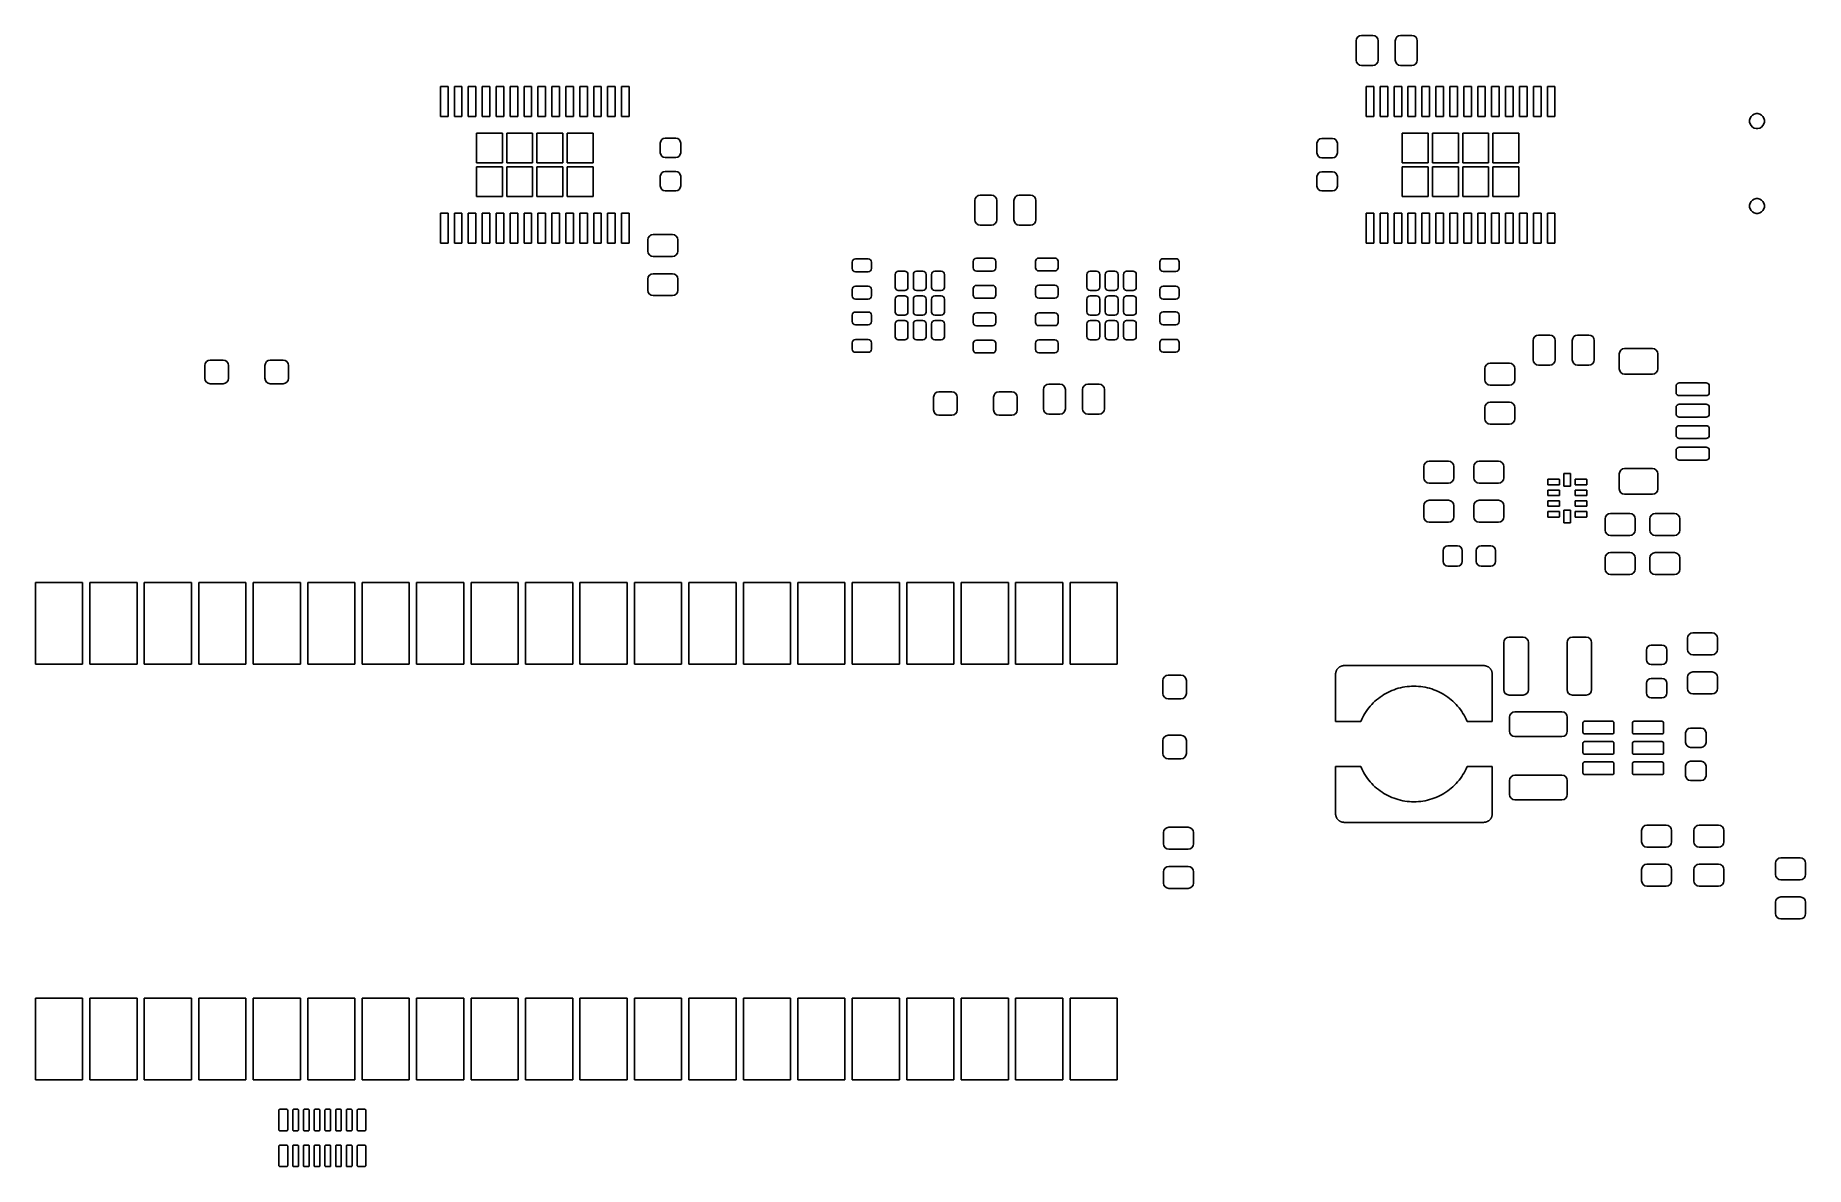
# Model space of a CAD drawing. Header units: millimetres. Extents: x 58.4 to 140.9, y -102.5 to -49.7.
import ezdxf

# ---------------------------------------------------------------- set-up
doc = ezdxf.new("R2010")
doc.units = ezdxf.units.MM
doc.layers.add('F.Paste', color=253, linetype='CONTINUOUS', true_color=0xb4a09a)

msp = doc.modelspace()

# ---------------------------------------------------------------- linework, layer by layer
at = {"layer": 'F.Paste', "linetype": 'CONTINUOUS'}
for p, q in [((119.969873, -49.969), (119.988903, -49.873329)), ((119.969873, -50.869), (119.969873, -49.969)), ((119.988903, -49.873329), (120.043096, -49.792223)), ((120.043096, -49.792223), (120.124202, -49.73803)), ((120.124202, -49.73803), (120.219873, -49.719)), ((120.219873, -49.719), (120.744873, -49.719)), ((120.744873, -49.719), (120.840544, -49.73803)), ((120.840544, -49.73803), (120.92165, -49.792223)), ((120.92165, -49.792223), (120.975843, -49.873329)), ((120.975843, -49.873329), (120.994873, -49.969)), ((120.994873, -49.969), (120.994873, -50.869)), ((121.794873, -49.969), (121.813903, -49.873329)), ((121.794873, -50.869), (121.794873, -49.969)), ((121.813903, -49.873329), (121.868096, -49.792223)), ((121.868096, -49.792223), (121.949202, -49.73803)), ((121.949202, -49.73803), (122.044873, -49.719)), ((122.044873, -49.719), (122.569873, -49.719)), ((122.569873, -49.719), (122.665544, -49.73803)), ((122.665544, -49.73803), (122.74665, -49.792223)), ((122.74665, -49.792223), (122.800843, -49.873329)), ((122.800843, -49.873329), (122.819873, -49.969)), ((122.819873, -49.969), (122.819873, -50.869)), ((119.988903, -50.964671), (119.969873, -50.869)), ((120.043096, -51.045777), (119.988903, -50.964671)), ((120.124202, -51.09997), (120.043096, -51.045777)), ((120.219873, -51.119), (120.124202, -51.09997)), ((120.744873, -51.119), (120.219873, -51.119)), ((120.840544, -51.09997), (120.744873, -51.119)), ((120.92165, -51.045777), (120.840544, -51.09997)), ((120.975843, -50.964671), (120.92165, -51.045777)), ((120.994873, -50.869), (120.975843, -50.964671)), ((121.813903, -50.964671), (121.794873, -50.869)), ((121.868096, -51.045777), (121.813903, -50.964671)), ((121.949202, -51.09997), (121.868096, -51.045777)), ((122.044873, -51.119), (121.949202, -51.09997)), ((122.569873, -51.119), (122.044873, -51.119)), ((122.665544, -51.09997), (122.569873, -51.119)), ((122.74665, -51.045777), (122.665544, -51.09997)), ((122.800843, -50.964671), (122.74665, -51.045777)), ((122.819873, -50.869), (122.800843, -50.964671)), ((77.258291, -53.5051), (77.258291, -52.0954)), ((77.258291, -52.0954), (77.613891, -52.0954)), ((77.613891, -52.0954), (77.613891, -53.5051)), ((77.908277, -53.5051), (77.908277, -52.0954)), ((77.908277, -52.0954), (78.263877, -52.0954)), ((78.263877, -52.0954), (78.263877, -53.5051)), ((78.558263, -53.5051), (78.558263, -52.0954)), ((78.558263, -52.0954), (78.913863, -52.0954)), ((78.913863, -52.0954), (78.913863, -53.5051)), ((79.208249, -53.5051), (79.208249, -52.0954)), ((79.208249, -52.0954), (79.563849, -52.0954)), ((79.563849, -52.0954), (79.563849, -53.5051)), ((79.858235, -53.5051), (79.858235, -52.0954)), ((79.858235, -52.0954), (80.213835, -52.0954)), ((80.213835, -52.0954), (80.213835, -53.5051)), ((80.508221, -53.5051), (80.508221, -52.0954)), ((80.508221, -52.0954), (80.863821, -52.0954)), ((80.863821, -52.0954), (80.863821, -53.5051)), ((81.158207, -53.5051), (81.158207, -52.0954)), ((81.158207, -52.0954), (81.513807, -52.0954)), ((81.513807, -52.0954), (81.513807, -53.5051)), ((81.808193, -53.5051), (81.808193, -52.0954)), ((81.808193, -52.0954), (82.163793, -52.0954)), ((82.163793, -52.0954), (82.163793, -53.5051)), ((82.458179, -53.5051), (82.458179, -52.0954)), ((82.458179, -52.0954), (82.813779, -52.0954)), ((82.813779, -52.0954), (82.813779, -53.5051)), ((83.108165, -53.5051), (83.108165, -52.0954)), ((83.108165, -52.0954), (83.463765, -52.0954)), ((83.463765, -52.0954), (83.463765, -53.5051)), ((83.758151, -53.5051), (83.758151, -52.0954)), ((83.758151, -52.0954), (84.113751, -52.0954)), ((84.113751, -52.0954), (84.113751, -53.5051)), ((84.408137, -53.5051), (84.408137, -52.0954)), ((84.408137, -52.0954), (84.763737, -52.0954)), ((84.763737, -52.0954), (84.763737, -53.5051)), ((85.058123, -53.5051), (85.058123, -52.0954)), ((85.058123, -52.0954), (85.413723, -52.0954)), ((85.413723, -52.0954), (85.413723, -53.5051)), ((85.708109, -53.5051), (85.708109, -52.0954)), ((85.708109, -52.0954), (86.063709, -52.0954)), ((86.063709, -52.0954), (86.063709, -53.5051)), ((120.438291, -53.5051), (120.438291, -52.0954)), ((120.438291, -52.0954), (120.793891, -52.0954)), ((120.793891, -52.0954), (120.793891, -53.5051)), ((121.088277, -53.5051), (121.088277, -52.0954)), ((121.088277, -52.0954), (121.443877, -52.0954)), ((121.443877, -52.0954), (121.443877, -53.5051)), ((121.738263, -53.5051), (121.738263, -52.0954)), ((121.738263, -52.0954), (122.093863, -52.0954)), ((122.093863, -52.0954), (122.093863, -53.5051)), ((122.388249, -53.5051), (122.388249, -52.0954)), ((122.388249, -52.0954), (122.743849, -52.0954)), ((122.743849, -52.0954), (122.743849, -53.5051)), ((123.038235, -53.5051), (123.038235, -52.0954)), ((123.038235, -52.0954), (123.393835, -52.0954)), ((123.393835, -52.0954), (123.393835, -53.5051)), ((123.688221, -53.5051), (123.688221, -52.0954)), ((123.688221, -52.0954), (124.043821, -52.0954)), ((124.043821, -52.0954), (124.043821, -53.5051)), ((124.338207, -53.5051), (124.338207, -52.0954)), ((124.338207, -52.0954), (124.693807, -52.0954)), ((124.693807, -52.0954), (124.693807, -53.5051)), ((124.988193, -53.5051), (124.988193, -52.0954)), ((124.988193, -52.0954), (125.343793, -52.0954)), ((125.343793, -52.0954), (125.343793, -53.5051)), ((125.638179, -53.5051), (125.638179, -52.0954)), ((125.638179, -52.0954), (125.993779, -52.0954)), ((125.993779, -52.0954), (125.993779, -53.5051)), ((126.288165, -53.5051), (126.288165, -52.0954)), ((126.288165, -52.0954), (126.643765, -52.0954)), ((126.643765, -52.0954), (126.643765, -53.5051)), ((126.938151, -53.5051), (126.938151, -52.0954)), ((126.938151, -52.0954), (127.293751, -52.0954)), ((127.293751, -52.0954), (127.293751, -53.5051)), ((127.588137, -53.5051), (127.588137, -52.0954)), ((127.588137, -52.0954), (127.943737, -52.0954)), ((127.943737, -52.0954), (127.943737, -53.5051)), ((128.238123, -53.5051), (128.238123, -52.0954)), ((128.238123, -52.0954), (128.593723, -52.0954)), ((128.593723, -52.0954), (128.593723, -53.5051)), ((128.888109, -53.5051), (128.888109, -52.0954)), ((128.888109, -52.0954), (129.243709, -52.0954)), ((129.243709, -52.0954), (129.243709, -53.5051)), ((77.613891, -53.5051), (77.258291, -53.5051)), ((78.263877, -53.5051), (77.908277, -53.5051)), ((78.913863, -53.5051), (78.558263, -53.5051)), ((79.563849, -53.5051), (79.208249, -53.5051)), ((80.213835, -53.5051), (79.858235, -53.5051)), ((80.863821, -53.5051), (80.508221, -53.5051)), ((81.513807, -53.5051), (81.158207, -53.5051)), ((82.163793, -53.5051), (81.808193, -53.5051)), ((82.813779, -53.5051), (82.458179, -53.5051)), ((83.463765, -53.5051), (83.108165, -53.5051)), ((84.113751, -53.5051), (83.758151, -53.5051)), ((84.763737, -53.5051), (84.408137, -53.5051)), ((85.413723, -53.5051), (85.058123, -53.5051)), ((86.063709, -53.5051), (85.708109, -53.5051)), ((120.793891, -53.5051), (120.438291, -53.5051)), ((121.443877, -53.5051), (121.088277, -53.5051)), ((122.093863, -53.5051), (121.738263, -53.5051)), ((122.743849, -53.5051), (122.388249, -53.5051)), ((123.393835, -53.5051), (123.038235, -53.5051)), ((124.043821, -53.5051), (123.688221, -53.5051)), ((124.693807, -53.5051), (124.338207, -53.5051)), ((125.343793, -53.5051), (124.988193, -53.5051)), ((125.993779, -53.5051), (125.638179, -53.5051)), ((126.643765, -53.5051), (126.288165, -53.5051)), ((127.293751, -53.5051), (126.938151, -53.5051)), ((127.943737, -53.5051), (127.588137, -53.5051)), ((128.593723, -53.5051), (128.238123, -53.5051)), ((129.243709, -53.5051), (128.888109, -53.5051)), ((138.320575, -53.667271), (138.344223, -53.579016)), ((138.320575, -53.758639), (138.320575, -53.667271)), ((138.344223, -53.579016), (138.389907, -53.499888)), ((138.389907, -53.499888), (138.454514, -53.435281)), ((138.454514, -53.435281), (138.533642, -53.389597)), ((138.533642, -53.389597), (138.621897, -53.365949)), ((138.621897, -53.365949), (138.713265, -53.365949)), ((138.713265, -53.365949), (138.80152, -53.389597)), ((138.80152, -53.389597), (138.880648, -53.435281)), ((138.880648, -53.435281), (138.945255, -53.499888)), ((138.945255, -53.499888), (138.990939, -53.579016)), ((138.990939, -53.579016), (139.014587, -53.667271)), ((139.014587, -53.667271), (139.014587, -53.758639)), ((78.9416, -55.653), (78.9416, -54.2782)), ((78.9416, -54.2782), (80.1513, -54.2782)), ((80.1513, -54.2782), (80.1513, -55.653)), ((80.3513, -55.653), (80.3513, -54.2782)), ((80.3513, -54.2782), (81.561, -54.2782)), ((81.561, -54.2782), (81.561, -55.653)), ((81.761, -55.653), (81.761, -54.2782)), ((81.761, -54.2782), (82.9707, -54.2782)), ((82.9707, -54.2782), (82.9707, -55.653)), ((83.1707, -55.653), (83.1707, -54.2782)), ((83.1707, -54.2782), (84.3804, -54.2782)), ((84.3804, -54.2782), (84.3804, -55.653)), ((122.1216, -55.653), (122.1216, -54.2782)), ((122.1216, -54.2782), (123.3313, -54.2782)), ((123.3313, -54.2782), (123.3313, -55.653)), ((123.5313, -55.653), (123.5313, -54.2782)), ((123.5313, -54.2782), (124.741, -54.2782)), ((124.741, -54.2782), (124.741, -55.653)), ((124.941, -55.653), (124.941, -54.2782)), ((124.941, -54.2782), (126.1507, -54.2782)), ((126.1507, -54.2782), (126.1507, -55.653)), ((126.3507, -55.653), (126.3507, -54.2782)), ((126.3507, -54.2782), (127.5604, -54.2782)), ((127.5604, -54.2782), (127.5604, -55.653)), ((138.344223, -53.846894), (138.320575, -53.758639)), ((138.389907, -53.926022), (138.344223, -53.846894)), ((138.454514, -53.990629), (138.389907, -53.926022)), ((138.533642, -54.036313), (138.454514, -53.990629)), ((138.621897, -54.059961), (138.533642, -54.036313)), ((138.713265, -54.059961), (138.621897, -54.059961)), ((138.80152, -54.036313), (138.713265, -54.059961)), ((138.880648, -53.990629), (138.80152, -54.036313)), ((138.945255, -53.926022), (138.880648, -53.990629)), ((138.990939, -53.846894), (138.945255, -53.926022)), ((139.014587, -53.758639), (138.990939, -53.846894)), ((87.514668, -54.73621), (87.531795, -54.650106)), ((87.514668, -55.18621), (87.514668, -54.73621)), ((87.531795, -55.272314), (87.514668, -55.18621)), ((87.531795, -54.650106), (87.580569, -54.577111)), ((87.580569, -55.345309), (87.531795, -55.272314)), ((87.580569, -54.577111), (87.653564, -54.528337)), ((87.653564, -54.528337), (87.739668, -54.51121)), ((87.739668, -54.51121), (88.239668, -54.51121)), ((88.239668, -54.51121), (88.325772, -54.528337)), ((88.325772, -54.528337), (88.398767, -54.577111)), ((88.398767, -54.577111), (88.447541, -54.650106)), ((88.447541, -55.272314), (88.398767, -55.345309)), ((88.447541, -54.650106), (88.464668, -54.73621)), ((88.464668, -55.18621), (88.447541, -55.272314)), ((88.464668, -54.73621), (88.464668, -55.18621)), ((118.143, -54.747291), (118.160127, -54.661187)), ((118.143, -55.197291), (118.143, -54.747291)), ((118.160127, -55.283395), (118.143, -55.197291)), ((118.160127, -54.661187), (118.208901, -54.588192)), ((118.208901, -55.35639), (118.160127, -55.283395)), ((118.208901, -54.588192), (118.281896, -54.539418)), ((118.281896, -54.539418), (118.368, -54.522291)), ((118.368, -54.522291), (118.868, -54.522291)), ((118.868, -54.522291), (118.954104, -54.539418)), ((118.954104, -54.539418), (119.027099, -54.588192)), ((119.027099, -54.588192), (119.075873, -54.661187)), ((119.075873, -55.283395), (119.027099, -55.35639)), ((119.075873, -54.661187), (119.093, -54.747291)), ((119.093, -55.197291), (119.075873, -55.283395)), ((119.093, -54.747291), (119.093, -55.197291)), ((80.1513, -55.653), (78.9416, -55.653)), ((78.9416, -57.2278), (78.9416, -55.853)), ((78.9416, -55.853), (80.1513, -55.853)), ((80.1513, -55.853), (80.1513, -57.2278)), ((81.561, -55.653), (80.3513, -55.653)), ((80.3513, -57.2278), (80.3513, -55.853)), ((80.3513, -55.853), (81.561, -55.853)), ((81.561, -55.853), (81.561, -57.2278)), ((82.9707, -55.653), (81.761, -55.653)), ((81.761, -57.2278), (81.761, -55.853)), ((81.761, -55.853), (82.9707, -55.853)), ((82.9707, -55.853), (82.9707, -57.2278)), ((84.3804, -55.653), (83.1707, -55.653)), ((83.1707, -57.2278), (83.1707, -55.853)), ((83.1707, -55.853), (84.3804, -55.853)), ((84.3804, -55.853), (84.3804, -57.2278)), ((87.531795, -56.200106), (87.580569, -56.127111)), ((87.653564, -55.394083), (87.580569, -55.345309)), ((87.580569, -56.127111), (87.653564, -56.078337)), ((87.739668, -55.41121), (87.653564, -55.394083)), ((87.653564, -56.078337), (87.739668, -56.06121)), ((88.239668, -55.41121), (87.739668, -55.41121)), ((87.739668, -56.06121), (88.239668, -56.06121)), ((88.325772, -55.394083), (88.239668, -55.41121)), ((88.239668, -56.06121), (88.325772, -56.078337)), ((88.398767, -55.345309), (88.325772, -55.394083)), ((88.325772, -56.078337), (88.398767, -56.127111)), ((88.398767, -56.127111), (88.447541, -56.200106)), ((118.160127, -56.211187), (118.208901, -56.138192)), ((118.281896, -55.405164), (118.208901, -55.35639)), ((118.208901, -56.138192), (118.281896, -56.089418)), ((118.368, -55.422291), (118.281896, -55.405164)), ((118.281896, -56.089418), (118.368, -56.072291)), ((118.868, -55.422291), (118.368, -55.422291)), ((118.368, -56.072291), (118.868, -56.072291)), ((118.954104, -55.405164), (118.868, -55.422291)), ((118.868, -56.072291), (118.954104, -56.089418)), ((119.027099, -55.35639), (118.954104, -55.405164)), ((118.954104, -56.089418), (119.027099, -56.138192)), ((119.027099, -56.138192), (119.075873, -56.211187)), ((123.3313, -55.653), (122.1216, -55.653)), ((122.1216, -57.2278), (122.1216, -55.853)), ((122.1216, -55.853), (123.3313, -55.853)), ((123.3313, -55.853), (123.3313, -57.2278)), ((124.741, -55.653), (123.5313, -55.653)), ((123.5313, -57.2278), (123.5313, -55.853)), ((123.5313, -55.853), (124.741, -55.853)), ((124.741, -55.853), (124.741, -57.2278)), ((126.1507, -55.653), (124.941, -55.653)), ((124.941, -57.2278), (124.941, -55.853)), ((124.941, -55.853), (126.1507, -55.853)), ((126.1507, -55.853), (126.1507, -57.2278)), ((127.5604, -55.653), (126.3507, -55.653)), ((126.3507, -57.2278), (126.3507, -55.853)), ((126.3507, -55.853), (127.5604, -55.853)), ((127.5604, -55.853), (127.5604, -57.2278)), ((87.514668, -56.28621), (87.531795, -56.200106)), ((87.514668, -56.73621), (87.514668, -56.28621)), ((87.531795, -56.822314), (87.514668, -56.73621)), ((87.580569, -56.895309), (87.531795, -56.822314)), ((87.653564, -56.944083), (87.580569, -56.895309)), ((87.739668, -56.96121), (87.653564, -56.944083)), ((88.239668, -56.96121), (87.739668, -56.96121)), ((88.325772, -56.944083), (88.239668, -56.96121)), ((88.398767, -56.895309), (88.325772, -56.944083)), ((88.447541, -56.822314), (88.398767, -56.895309)), ((88.447541, -56.200106), (88.464668, -56.28621)), ((88.464668, -56.73621), (88.447541, -56.822314)), ((88.464668, -56.28621), (88.464668, -56.73621)), ((118.143, -56.297291), (118.160127, -56.211187)), ((118.143, -56.747291), (118.143, -56.297291)), ((118.160127, -56.833395), (118.143, -56.747291)), ((118.208901, -56.90639), (118.160127, -56.833395)), ((118.281896, -56.955164), (118.208901, -56.90639)), ((118.368, -56.972291), (118.281896, -56.955164)), ((118.954104, -56.955164), (118.868, -56.972291)), ((119.027099, -56.90639), (118.954104, -56.955164)), ((119.075873, -56.833395), (119.027099, -56.90639)), ((119.075873, -56.211187), (119.093, -56.297291)), ((119.093, -56.747291), (119.075873, -56.833395)), ((119.093, -56.297291), (119.093, -56.747291)), ((80.1513, -57.2278), (78.9416, -57.2278)), ((81.561, -57.2278), (80.3513, -57.2278)), ((82.9707, -57.2278), (81.761, -57.2278)), ((84.3804, -57.2278), (83.1707, -57.2278)), ((102.184605, -57.413889), (102.203635, -57.318218)), ((102.184605, -58.313889), (102.184605, -57.413889)), ((102.203635, -57.318218), (102.257828, -57.237112)), ((102.257828, -57.237112), (102.338934, -57.182919)), ((102.338934, -57.182919), (102.434605, -57.163889)), ((102.434605, -57.163889), (102.959605, -57.163889)), ((102.959605, -57.163889), (103.055276, -57.182919)), ((103.055276, -57.182919), (103.136382, -57.237112)), ((103.136382, -57.237112), (103.190575, -57.318218)), ((103.190575, -57.318218), (103.209605, -57.413889)), ((103.209605, -57.413889), (103.209605, -58.313889)), ((104.009605, -57.413889), (104.028635, -57.318218)), ((104.009605, -58.313889), (104.009605, -57.413889)), ((104.028635, -57.318218), (104.082828, -57.237112)), ((104.082828, -57.237112), (104.163934, -57.182919)), ((104.163934, -57.182919), (104.259605, -57.163889)), ((104.259605, -57.163889), (104.784605, -57.163889)), ((104.784605, -57.163889), (104.880276, -57.182919)), ((104.880276, -57.182919), (104.961382, -57.237112)), ((104.961382, -57.237112), (105.015575, -57.318218)), ((105.015575, -57.318218), (105.034605, -57.413889)), ((105.034605, -57.413889), (105.034605, -58.313889)), ((118.868, -56.972291), (118.368, -56.972291)), ((123.3313, -57.2278), (122.1216, -57.2278)), ((124.741, -57.2278), (123.5313, -57.2278)), ((126.1507, -57.2278), (124.941, -57.2278)), ((127.5604, -57.2278), (126.3507, -57.2278)), ((138.320575, -57.627271), (138.344223, -57.539016)), ((138.320575, -57.718639), (138.320575, -57.627271)), ((138.344223, -57.806894), (138.320575, -57.718639)), ((138.344223, -57.539016), (138.389907, -57.459888)), ((138.389907, -57.459888), (138.454514, -57.395281)), ((138.454514, -57.395281), (138.533642, -57.349597)), ((138.533642, -57.349597), (138.621897, -57.325949)), ((138.621897, -57.325949), (138.713265, -57.325949)), ((138.713265, -57.325949), (138.80152, -57.349597)), ((138.80152, -57.349597), (138.880648, -57.395281)), ((138.880648, -57.395281), (138.945255, -57.459888)), ((138.945255, -57.459888), (138.990939, -57.539016)), ((138.990939, -57.539016), (139.014587, -57.627271)), ((139.014587, -57.718639), (138.990939, -57.806894)), ((139.014587, -57.627271), (139.014587, -57.718639)), ((77.258291, -59.4106), (77.258291, -58.0009)), ((77.258291, -58.0009), (77.613891, -58.0009)), ((77.613891, -58.0009), (77.613891, -59.4106)), ((77.908277, -59.4106), (77.908277, -58.0009)), ((77.908277, -58.0009), (78.263877, -58.0009)), ((78.263877, -58.0009), (78.263877, -59.4106)), ((78.558263, -59.4106), (78.558263, -58.0009)), ((78.558263, -58.0009), (78.913863, -58.0009)), ((78.913863, -58.0009), (78.913863, -59.4106)), ((79.208249, -59.4106), (79.208249, -58.0009)), ((79.208249, -58.0009), (79.563849, -58.0009)), ((79.563849, -58.0009), (79.563849, -59.4106)), ((79.858235, -59.4106), (79.858235, -58.0009)), ((79.858235, -58.0009), (80.213835, -58.0009)), ((80.213835, -58.0009), (80.213835, -59.4106)), ((80.508221, -59.4106), (80.508221, -58.0009)), ((80.508221, -58.0009), (80.863821, -58.0009)), ((80.863821, -58.0009), (80.863821, -59.4106)), ((81.158207, -59.4106), (81.158207, -58.0009)), ((81.158207, -58.0009), (81.513807, -58.0009)), ((81.513807, -58.0009), (81.513807, -59.4106)), ((81.808193, -59.4106), (81.808193, -58.0009)), ((81.808193, -58.0009), (82.163793, -58.0009)), ((82.163793, -58.0009), (82.163793, -59.4106)), ((82.458179, -59.4106), (82.458179, -58.0009)), ((82.458179, -58.0009), (82.813779, -58.0009)), ((82.813779, -58.0009), (82.813779, -59.4106)), ((83.108165, -59.4106), (83.108165, -58.0009)), ((83.108165, -58.0009), (83.463765, -58.0009)), ((83.463765, -58.0009), (83.463765, -59.4106)), ((83.758151, -59.4106), (83.758151, -58.0009)), ((83.758151, -58.0009), (84.113751, -58.0009)), ((84.113751, -58.0009), (84.113751, -59.4106)), ((84.408137, -59.4106), (84.408137, -58.0009)), ((84.408137, -58.0009), (84.763737, -58.0009)), ((84.763737, -58.0009), (84.763737, -59.4106)), ((85.058123, -59.4106), (85.058123, -58.0009)), ((85.058123, -58.0009), (85.413723, -58.0009)), ((85.413723, -58.0009), (85.413723, -59.4106)), ((85.708109, -59.4106), (85.708109, -58.0009)), ((85.708109, -58.0009), (86.063709, -58.0009)), ((86.063709, -58.0009), (86.063709, -59.4106)), ((102.203635, -58.40956), (102.184605, -58.313889)), ((102.257828, -58.490666), (102.203635, -58.40956)), ((102.338934, -58.544859), (102.257828, -58.490666)), ((102.434605, -58.563889), (102.338934, -58.544859)), ((102.959605, -58.563889), (102.434605, -58.563889)), ((103.055276, -58.544859), (102.959605, -58.563889)), ((103.136382, -58.490666), (103.055276, -58.544859)), ((103.190575, -58.40956), (103.136382, -58.490666)), ((103.209605, -58.313889), (103.190575, -58.40956)), ((104.028635, -58.40956), (104.009605, -58.313889)), ((104.082828, -58.490666), (104.028635, -58.40956)), ((104.163934, -58.544859), (104.082828, -58.490666)), ((104.259605, -58.563889), (104.163934, -58.544859)), ((104.784605, -58.563889), (104.259605, -58.563889)), ((104.880276, -58.544859), (104.784605, -58.563889)), ((104.961382, -58.490666), (104.880276, -58.544859)), ((105.015575, -58.40956), (104.961382, -58.490666)), ((105.034605, -58.313889), (105.015575, -58.40956)), ((120.438291, -59.4106), (120.438291, -58.0009)), ((120.438291, -58.0009), (120.793891, -58.0009)), ((120.793891, -58.0009), (120.793891, -59.4106)), ((121.088277, -59.4106), (121.088277, -58.0009)), ((121.088277, -58.0009), (121.443877, -58.0009)), ((121.443877, -58.0009), (121.443877, -59.4106)), ((121.738263, -59.4106), (121.738263, -58.0009)), ((121.738263, -58.0009), (122.093863, -58.0009)), ((122.093863, -58.0009), (122.093863, -59.4106)), ((122.388249, -59.4106), (122.388249, -58.0009)), ((122.388249, -58.0009), (122.743849, -58.0009)), ((122.743849, -58.0009), (122.743849, -59.4106)), ((123.038235, -59.4106), (123.038235, -58.0009)), ((123.038235, -58.0009), (123.393835, -58.0009)), ((123.393835, -58.0009), (123.393835, -59.4106)), ((123.688221, -59.4106), (123.688221, -58.0009)), ((123.688221, -58.0009), (124.043821, -58.0009)), ((124.043821, -58.0009), (124.043821, -59.4106)), ((124.338207, -59.4106), (124.338207, -58.0009)), ((124.338207, -58.0009), (124.693807, -58.0009)), ((124.693807, -58.0009), (124.693807, -59.4106)), ((124.988193, -59.4106), (124.988193, -58.0009)), ((124.988193, -58.0009), (125.343793, -58.0009)), ((125.343793, -58.0009), (125.343793, -59.4106)), ((125.638179, -59.4106), (125.638179, -58.0009)), ((125.638179, -58.0009), (125.993779, -58.0009)), ((125.993779, -58.0009), (125.993779, -59.4106)), ((126.288165, -59.4106), (126.288165, -58.0009)), ((126.288165, -58.0009), (126.643765, -58.0009)), ((126.643765, -58.0009), (126.643765, -59.4106)), ((126.938151, -59.4106), (126.938151, -58.0009)), ((126.938151, -58.0009), (127.293751, -58.0009)), ((127.293751, -58.0009), (127.293751, -59.4106)), ((127.588137, -59.4106), (127.588137, -58.0009)), ((127.588137, -58.0009), (127.943737, -58.0009)), ((127.943737, -58.0009), (127.943737, -59.4106)), ((128.238123, -59.4106), (128.238123, -58.0009)), ((128.238123, -58.0009), (128.593723, -58.0009)), ((128.593723, -58.0009), (128.593723, -59.4106)), ((128.888109, -59.4106), (128.888109, -58.0009)), ((128.888109, -58.0009), (129.243709, -58.0009)), ((129.243709, -58.0009), (129.243709, -59.4106)), ((138.389907, -57.886022), (138.344223, -57.806894)), ((138.454514, -57.950629), (138.389907, -57.886022)), ((138.533642, -57.996313), (138.454514, -57.950629)), ((138.621897, -58.019961), (138.533642, -57.996313)), ((138.713265, -58.019961), (138.621897, -58.019961)), ((138.80152, -57.996313), (138.713265, -58.019961)), ((138.880648, -57.950629), (138.80152, -57.996313)), ((138.945255, -57.886022), (138.880648, -57.950629)), ((138.990939, -57.806894), (138.945255, -57.886022)), ((77.613891, -59.4106), (77.258291, -59.4106)), ((78.263877, -59.4106), (77.908277, -59.4106)), ((78.913863, -59.4106), (78.558263, -59.4106)), ((79.563849, -59.4106), (79.208249, -59.4106)), ((80.213835, -59.4106), (79.858235, -59.4106)), ((80.863821, -59.4106), (80.508221, -59.4106)), ((81.513807, -59.4106), (81.158207, -59.4106)), ((82.163793, -59.4106), (81.808193, -59.4106)), ((82.813779, -59.4106), (82.458179, -59.4106)), ((83.463765, -59.4106), (83.108165, -59.4106)), ((84.113751, -59.4106), (83.758151, -59.4106)), ((84.763737, -59.4106), (84.408137, -59.4106)), ((85.413723, -59.4106), (85.058123, -59.4106)), ((86.063709, -59.4106), (85.708109, -59.4106)), ((86.93, -59.2516), (86.94903, -59.155929)), ((86.93, -59.7766), (86.93, -59.2516)), ((86.94903, -59.155929), (87.003223, -59.074823)), ((87.003223, -59.074823), (87.084329, -59.02063)), ((87.084329, -59.02063), (87.18, -59.0016)), ((87.18, -59.0016), (88.08, -59.0016)), ((88.08, -59.0016), (88.175671, -59.02063)), ((88.175671, -59.02063), (88.256777, -59.074823)), ((88.256777, -59.074823), (88.31097, -59.155929)), ((88.31097, -59.155929), (88.33, -59.2516)), ((88.33, -59.2516), (88.33, -59.7766)), ((120.793891, -59.4106), (120.438291, -59.4106)), ((121.443877, -59.4106), (121.088277, -59.4106)), ((122.093863, -59.4106), (121.738263, -59.4106)), ((122.743849, -59.4106), (122.388249, -59.4106)), ((123.393835, -59.4106), (123.038235, -59.4106)), ((124.043821, -59.4106), (123.688221, -59.4106)), ((124.693807, -59.4106), (124.338207, -59.4106)), ((125.343793, -59.4106), (124.988193, -59.4106)), ((125.993779, -59.4106), (125.638179, -59.4106)), ((126.643765, -59.4106), (126.288165, -59.4106)), ((127.293751, -59.4106), (126.938151, -59.4106)), ((127.943737, -59.4106), (127.588137, -59.4106)), ((128.593723, -59.4106), (128.238123, -59.4106)), ((129.243709, -59.4106), (128.888109, -59.4106)), ((86.94903, -59.872271), (86.93, -59.7766)), ((87.003223, -59.953377), (86.94903, -59.872271)), ((87.084329, -60.00757), (87.003223, -59.953377)), ((87.18, -60.0266), (87.084329, -60.00757)), ((88.08, -60.0266), (87.18, -60.0266)), ((88.175671, -60.00757), (88.08, -60.0266)), ((88.256777, -59.953377), (88.175671, -60.00757)), ((88.31097, -59.872271), (88.256777, -59.953377)), ((88.33, -59.7766), (88.31097, -59.872271)), ((96.466605, -60.283889), (96.478023, -60.226486)), ((96.478023, -60.226486), (96.510539, -60.177823)), ((96.510539, -60.177823), (96.559202, -60.145307)), ((96.559202, -60.145307), (96.616605, -60.133889)), ((96.616605, -60.133889), (97.216605, -60.133889)), ((97.216605, -60.133889), (97.274008, -60.145307)), ((97.274008, -60.145307), (97.322671, -60.177823)), ((97.322671, -60.177823), (97.355187, -60.226486)), ((97.355187, -60.226486), (97.366605, -60.283889)), ((102.111605, -60.253889), (102.123023, -60.196486)), ((102.111605, -60.553889), (102.111605, -60.253889)), ((102.123023, -60.196486), (102.155539, -60.147823)), ((102.155539, -60.147823), (102.204202, -60.115307)), ((102.204202, -60.115307), (102.261605, -60.103889)), ((102.261605, -60.103889), (103.011605, -60.103889)), ((103.011605, -60.103889), (103.069008, -60.115307)), ((103.069008, -60.115307), (103.117671, -60.147823)), ((103.117671, -60.147823), (103.150187, -60.196486)), ((103.150187, -60.196486), (103.161605, -60.253889)), ((103.161605, -60.253889), (103.161605, -60.553889)), ((105.021605, -60.248889), (105.033023, -60.191486)), ((105.021605, -60.548889), (105.021605, -60.248889)), ((105.033023, -60.191486), (105.065539, -60.142823)), ((105.065539, -60.142823), (105.114202, -60.110307)), ((105.114202, -60.110307), (105.171605, -60.098889)), ((105.171605, -60.098889), (105.921605, -60.098889)), ((105.921605, -60.098889), (105.979008, -60.110307)), ((105.979008, -60.110307), (106.027671, -60.142823)), ((106.027671, -60.142823), (106.060187, -60.191486)), ((106.060187, -60.191486), (106.071605, -60.248889)), ((106.071605, -60.248889), (106.071605, -60.548889)), ((110.816605, -60.278889), (110.828023, -60.221486)), ((110.828023, -60.221486), (110.860539, -60.172823)), ((110.860539, -60.172823), (110.909202, -60.140307)), ((110.909202, -60.140307), (110.966605, -60.128889)), ((110.966605, -60.128889), (111.566605, -60.128889)), ((111.566605, -60.128889), (111.624008, -60.140307)), ((111.624008, -60.140307), (111.672671, -60.172823)), ((111.672671, -60.172823), (111.705187, -60.221486)), ((111.705187, -60.221486), (111.716605, -60.278889)), ((86.93, -61.0766), (86.94903, -60.980929)), ((86.93, -61.6016), (86.93, -61.0766)), ((86.94903, -60.980929), (87.003223, -60.899823)), ((87.003223, -60.899823), (87.084329, -60.84563)), ((87.084329, -60.84563), (87.18, -60.8266)), ((87.18, -60.8266), (88.08, -60.8266)), ((88.08, -60.8266), (88.175671, -60.84563)), ((88.175671, -60.84563), (88.256777, -60.899823)), ((88.256777, -60.899823), (88.31097, -60.980929)), ((88.31097, -60.980929), (88.33, -61.0766)), ((88.33, -61.0766), (88.33, -61.6016)), ((96.466605, -60.583889), (96.466605, -60.283889)), ((96.478023, -60.641292), (96.466605, -60.583889)), ((96.510539, -60.689955), (96.478023, -60.641292)), ((96.559202, -60.722471), (96.510539, -60.689955)), ((96.616605, -60.733889), (96.559202, -60.722471)), ((97.216605, -60.733889), (96.616605, -60.733889)), ((97.274008, -60.722471), (97.216605, -60.733889)), ((97.322671, -60.689955), (97.274008, -60.722471)), ((97.355187, -60.641292), (97.322671, -60.689955)), ((97.366605, -60.583889), (97.355187, -60.641292)), ((97.366605, -60.283889), (97.366605, -60.583889)), ((98.466605, -60.863889), (98.478023, -60.806486)), ((98.466605, -61.463889), (98.466605, -60.863889)), ((98.478023, -60.806486), (98.510539, -60.757823)), ((98.510539, -60.757823), (98.559202, -60.725307)), ((98.559202, -60.725307), (98.616605, -60.713889)), ((98.616605, -60.713889), (98.916605, -60.713889)), ((98.916605, -60.713889), (98.974008, -60.725307)), ((98.974008, -60.725307), (99.022671, -60.757823)), ((99.022671, -60.757823), (99.055187, -60.806486)), ((99.055187, -60.806486), (99.066605, -60.863889)), ((99.066605, -60.863889), (99.066605, -61.463889)), ((99.316605, -60.863889), (99.328023, -60.806486)), ((99.316605, -61.463889), (99.316605, -60.863889)), ((99.328023, -60.806486), (99.360539, -60.757823)), ((99.360539, -60.757823), (99.409202, -60.725307)), ((99.409202, -60.725307), (99.466605, -60.713889)), ((99.466605, -60.713889), (99.766605, -60.713889)), ((99.766605, -60.713889), (99.824008, -60.725307)), ((99.824008, -60.725307), (99.872671, -60.757823)), ((99.872671, -60.757823), (99.905187, -60.806486)), ((99.905187, -60.806486), (99.916605, -60.863889)), ((99.916605, -60.863889), (99.916605, -61.463889)), ((100.166605, -60.863889), (100.178023, -60.806486)), ((100.166605, -61.463889), (100.166605, -60.863889)), ((100.178023, -60.806486), (100.210539, -60.757823)), ((100.210539, -60.757823), (100.259202, -60.725307)), ((100.259202, -60.725307), (100.316605, -60.713889)), ((100.316605, -60.713889), (100.616605, -60.713889)), ((100.616605, -60.713889), (100.674008, -60.725307)), ((100.674008, -60.725307), (100.722671, -60.757823)), ((100.722671, -60.757823), (100.755187, -60.806486)), ((100.755187, -60.806486), (100.766605, -60.863889)), ((100.766605, -60.863889), (100.766605, -61.463889)), ((102.123023, -60.611292), (102.111605, -60.553889)), ((102.155539, -60.659955), (102.123023, -60.611292)), ((102.204202, -60.692471), (102.155539, -60.659955)), ((102.261605, -60.703889), (102.204202, -60.692471)), ((103.011605, -60.703889), (102.261605, -60.703889)), ((103.069008, -60.692471), (103.011605, -60.703889)), ((103.117671, -60.659955), (103.069008, -60.692471)), ((103.150187, -60.611292), (103.117671, -60.659955)), ((103.161605, -60.553889), (103.150187, -60.611292)), ((105.033023, -60.606292), (105.021605, -60.548889)), ((105.065539, -60.654955), (105.033023, -60.606292)), ((105.114202, -60.687471), (105.065539, -60.654955)), ((105.171605, -60.698889), (105.114202, -60.687471)), ((105.921605, -60.698889), (105.171605, -60.698889)), ((105.979008, -60.687471), (105.921605, -60.698889)), ((106.027671, -60.654955), (105.979008, -60.687471)), ((106.060187, -60.606292), (106.027671, -60.654955)), ((106.071605, -60.548889), (106.060187, -60.606292)), ((107.416605, -60.858889), (107.428023, -60.801486)), ((107.416605, -61.458889), (107.416605, -60.858889)), ((107.428023, -60.801486), (107.460539, -60.752823)), ((107.460539, -60.752823), (107.509202, -60.720307)), ((107.509202, -60.720307), (107.566605, -60.708889)), ((107.566605, -60.708889), (107.866605, -60.708889)), ((107.866605, -60.708889), (107.924008, -60.720307)), ((107.924008, -60.720307), (107.972671, -60.752823)), ((107.972671, -60.752823), (108.005187, -60.801486)), ((108.005187, -60.801486), (108.016605, -60.858889)), ((108.016605, -60.858889), (108.016605, -61.458889)), ((108.266605, -60.858889), (108.278023, -60.801486)), ((108.266605, -61.458889), (108.266605, -60.858889)), ((108.278023, -60.801486), (108.310539, -60.752823)), ((108.310539, -60.752823), (108.359202, -60.720307)), ((108.359202, -60.720307), (108.416605, -60.708889)), ((108.416605, -60.708889), (108.716605, -60.708889)), ((108.716605, -60.708889), (108.774008, -60.720307)), ((108.774008, -60.720307), (108.822671, -60.752823)), ((108.822671, -60.752823), (108.855187, -60.801486)), ((108.855187, -60.801486), (108.866605, -60.858889)), ((108.866605, -60.858889), (108.866605, -61.458889)), ((109.116605, -60.858889), (109.128023, -60.801486)), ((109.116605, -61.458889), (109.116605, -60.858889)), ((109.128023, -60.801486), (109.160539, -60.752823)), ((109.160539, -60.752823), (109.209202, -60.720307)), ((109.209202, -60.720307), (109.266605, -60.708889)), ((109.266605, -60.708889), (109.566605, -60.708889)), ((109.566605, -60.708889), (109.624008, -60.720307)), ((109.624008, -60.720307), (109.672671, -60.752823)), ((109.672671, -60.752823), (109.705187, -60.801486)), ((109.705187, -60.801486), (109.716605, -60.858889)), ((109.716605, -60.858889), (109.716605, -61.458889)), ((110.816605, -60.578889), (110.816605, -60.278889)), ((110.828023, -60.636292), (110.816605, -60.578889)), ((110.860539, -60.684955), (110.828023, -60.636292)), ((110.909202, -60.717471), (110.860539, -60.684955)), ((110.966605, -60.728889), (110.909202, -60.717471)), ((111.566605, -60.728889), (110.966605, -60.728889)), ((111.624008, -60.717471), (111.566605, -60.728889)), ((111.672671, -60.684955), (111.624008, -60.717471)), ((111.705187, -60.636292), (111.672671, -60.684955)), ((111.716605, -60.578889), (111.705187, -60.636292)), ((111.716605, -60.278889), (111.716605, -60.578889)), ((86.94903, -61.697271), (86.93, -61.6016)), ((87.003223, -61.778377), (86.94903, -61.697271)), ((87.084329, -61.83257), (87.003223, -61.778377)), ((87.18, -61.8516), (87.084329, -61.83257)), ((88.08, -61.8516), (87.18, -61.8516)), ((88.175671, -61.83257), (88.08, -61.8516)), ((88.256777, -61.778377), (88.175671, -61.83257)), ((88.31097, -61.697271), (88.256777, -61.778377)), ((88.33, -61.6016), (88.31097, -61.697271)), ((96.466605, -61.563889), (96.478023, -61.506486)), ((96.466605, -61.863889), (96.466605, -61.563889)), ((96.478023, -61.921292), (96.466605, -61.863889)), ((96.478023, -61.506486), (96.510539, -61.457823)), ((96.510539, -61.969955), (96.478023, -61.921292)), ((96.510539, -61.457823), (96.559202, -61.425307)), ((96.559202, -61.425307), (96.616605, -61.413889)), ((96.616605, -61.413889), (97.216605, -61.413889)), ((97.216605, -61.413889), (97.274008, -61.425307)), ((97.274008, -61.425307), (97.322671, -61.457823)), ((97.322671, -61.457823), (97.355187, -61.506486)), ((97.355187, -61.921292), (97.322671, -61.969955)), ((97.355187, -61.506486), (97.366605, -61.563889)), ((97.366605, -61.863889), (97.355187, -61.921292)), ((97.366605, -61.563889), (97.366605, -61.863889)), ((98.478023, -61.521292), (98.466605, -61.463889)), ((98.510539, -61.569955), (98.478023, -61.521292)), ((98.478023, -61.956486), (98.510539, -61.907823)), ((98.559202, -61.602471), (98.510539, -61.569955)), ((98.510539, -61.907823), (98.559202, -61.875307)), ((98.616605, -61.613889), (98.559202, -61.602471)), ((98.559202, -61.875307), (98.616605, -61.863889)), ((98.916605, -61.613889), (98.616605, -61.613889)), ((98.616605, -61.863889), (98.916605, -61.863889)), ((98.974008, -61.602471), (98.916605, -61.613889)), ((98.916605, -61.863889), (98.974008, -61.875307)), ((99.022671, -61.569955), (98.974008, -61.602471)), ((98.974008, -61.875307), (99.022671, -61.907823)), ((99.055187, -61.521292), (99.022671, -61.569955)), ((99.022671, -61.907823), (99.055187, -61.956486)), ((99.066605, -61.463889), (99.055187, -61.521292)), ((99.328023, -61.521292), (99.316605, -61.463889)), ((99.360539, -61.569955), (99.328023, -61.521292)), ((99.328023, -61.956486), (99.360539, -61.907823)), ((99.409202, -61.602471), (99.360539, -61.569955)), ((99.360539, -61.907823), (99.409202, -61.875307)), ((99.466605, -61.613889), (99.409202, -61.602471)), ((99.409202, -61.875307), (99.466605, -61.863889)), ((99.766605, -61.613889), (99.466605, -61.613889)), ((99.466605, -61.863889), (99.766605, -61.863889)), ((99.824008, -61.602471), (99.766605, -61.613889)), ((99.766605, -61.863889), (99.824008, -61.875307)), ((99.872671, -61.569955), (99.824008, -61.602471)), ((99.824008, -61.875307), (99.872671, -61.907823)), ((99.905187, -61.521292), (99.872671, -61.569955)), ((99.872671, -61.907823), (99.905187, -61.956486)), ((99.916605, -61.463889), (99.905187, -61.521292)), ((100.178023, -61.521292), (100.166605, -61.463889)), ((100.210539, -61.569955), (100.178023, -61.521292)), ((100.178023, -61.956486), (100.210539, -61.907823)), ((100.259202, -61.602471), (100.210539, -61.569955)), ((100.210539, -61.907823), (100.259202, -61.875307)), ((100.316605, -61.613889), (100.259202, -61.602471)), ((100.259202, -61.875307), (100.316605, -61.863889)), ((100.616605, -61.613889), (100.316605, -61.613889)), ((100.316605, -61.863889), (100.616605, -61.863889)), ((100.674008, -61.602471), (100.616605, -61.613889)), ((100.616605, -61.863889), (100.674008, -61.875307)), ((100.722671, -61.569955), (100.674008, -61.602471)), ((100.674008, -61.875307), (100.722671, -61.907823)), ((100.755187, -61.521292), (100.722671, -61.569955)), ((100.722671, -61.907823), (100.755187, -61.956486)), ((100.766605, -61.463889), (100.755187, -61.521292)), ((102.111605, -61.523889), (102.123023, -61.466486)), ((102.111605, -61.823889), (102.111605, -61.523889)), ((102.123023, -61.881292), (102.111605, -61.823889)), ((102.123023, -61.466486), (102.155539, -61.417823)), ((102.155539, -61.929955), (102.123023, -61.881292)), ((102.155539, -61.417823), (102.204202, -61.385307)), ((102.204202, -61.385307), (102.261605, -61.373889)), ((102.261605, -61.373889), (103.011605, -61.373889)), ((103.011605, -61.373889), (103.069008, -61.385307)), ((103.069008, -61.385307), (103.117671, -61.417823)), ((103.117671, -61.417823), (103.150187, -61.466486)), ((103.150187, -61.881292), (103.117671, -61.929955)), ((103.150187, -61.466486), (103.161605, -61.523889)), ((103.161605, -61.823889), (103.150187, -61.881292)), ((103.161605, -61.523889), (103.161605, -61.823889)), ((105.021605, -61.518889), (105.033023, -61.461486)), ((105.021605, -61.818889), (105.021605, -61.518889)), ((105.033023, -61.876292), (105.021605, -61.818889)), ((105.033023, -61.461486), (105.065539, -61.412823)), ((105.065539, -61.924955), (105.033023, -61.876292)), ((105.065539, -61.412823), (105.114202, -61.380307)), ((105.114202, -61.380307), (105.171605, -61.368889)), ((105.171605, -61.368889), (105.921605, -61.368889)), ((105.921605, -61.368889), (105.979008, -61.380307)), ((105.979008, -61.380307), (106.027671, -61.412823)), ((106.027671, -61.412823), (106.060187, -61.461486)), ((106.060187, -61.876292), (106.027671, -61.924955)), ((106.060187, -61.461486), (106.071605, -61.518889)), ((106.071605, -61.818889), (106.060187, -61.876292)), ((106.071605, -61.518889), (106.071605, -61.818889)), ((107.428023, -61.516292), (107.416605, -61.458889)), ((107.460539, -61.564955), (107.428023, -61.516292)), ((107.428023, -61.951486), (107.460539, -61.902823)), ((107.509202, -61.597471), (107.460539, -61.564955)), ((107.460539, -61.902823), (107.509202, -61.870307)), ((107.566605, -61.608889), (107.509202, -61.597471)), ((107.509202, -61.870307), (107.566605, -61.858889)), ((107.866605, -61.608889), (107.566605, -61.608889)), ((107.566605, -61.858889), (107.866605, -61.858889)), ((107.924008, -61.597471), (107.866605, -61.608889)), ((107.866605, -61.858889), (107.924008, -61.870307)), ((107.972671, -61.564955), (107.924008, -61.597471)), ((107.924008, -61.870307), (107.972671, -61.902823)), ((108.005187, -61.516292), (107.972671, -61.564955)), ((107.972671, -61.902823), (108.005187, -61.951486)), ((108.016605, -61.458889), (108.005187, -61.516292)), ((108.278023, -61.516292), (108.266605, -61.458889)), ((108.310539, -61.564955), (108.278023, -61.516292)), ((108.278023, -61.951486), (108.310539, -61.902823)), ((108.359202, -61.597471), (108.310539, -61.564955)), ((108.310539, -61.902823), (108.359202, -61.870307)), ((108.416605, -61.608889), (108.359202, -61.597471)), ((108.359202, -61.870307), (108.416605, -61.858889)), ((108.716605, -61.608889), (108.416605, -61.608889)), ((108.416605, -61.858889), (108.716605, -61.858889)), ((108.774008, -61.597471), (108.716605, -61.608889)), ((108.716605, -61.858889), (108.774008, -61.870307)), ((108.822671, -61.564955), (108.774008, -61.597471)), ((108.774008, -61.870307), (108.822671, -61.902823)), ((108.855187, -61.516292), (108.822671, -61.564955)), ((108.822671, -61.902823), (108.855187, -61.951486)), ((108.866605, -61.458889), (108.855187, -61.516292)), ((109.128023, -61.516292), (109.116605, -61.458889)), ((109.160539, -61.564955), (109.128023, -61.516292)), ((109.128023, -61.951486), (109.160539, -61.902823)), ((109.209202, -61.597471), (109.160539, -61.564955)), ((109.160539, -61.902823), (109.209202, -61.870307)), ((109.266605, -61.608889), (109.209202, -61.597471)), ((109.209202, -61.870307), (109.266605, -61.858889)), ((109.566605, -61.608889), (109.266605, -61.608889)), ((109.266605, -61.858889), (109.566605, -61.858889)), ((109.624008, -61.597471), (109.566605, -61.608889)), ((109.566605, -61.858889), (109.624008, -61.870307)), ((109.672671, -61.564955), (109.624008, -61.597471)), ((109.624008, -61.870307), (109.672671, -61.902823)), ((109.705187, -61.516292), (109.672671, -61.564955)), ((109.672671, -61.902823), (109.705187, -61.951486)), ((109.716605, -61.458889), (109.705187, -61.516292)), ((110.816605, -61.558889), (110.828023, -61.501486)), ((110.816605, -61.858889), (110.816605, -61.558889)), ((110.828023, -61.916292), (110.816605, -61.858889)), ((110.828023, -61.501486), (110.860539, -61.452823)), ((110.860539, -61.964955), (110.828023, -61.916292)), ((110.860539, -61.452823), (110.909202, -61.420307)), ((110.909202, -61.420307), (110.966605, -61.408889)), ((110.966605, -61.408889), (111.566605, -61.408889)), ((111.566605, -61.408889), (111.624008, -61.420307)), ((111.624008, -61.420307), (111.672671, -61.452823)), ((111.672671, -61.452823), (111.705187, -61.501486)), ((111.705187, -61.916292), (111.672671, -61.964955)), ((111.705187, -61.501486), (111.716605, -61.558889)), ((111.716605, -61.858889), (111.705187, -61.916292)), ((111.716605, -61.558889), (111.716605, -61.858889)), ((96.466605, -62.763889), (96.478023, -62.706486)), ((96.478023, -62.706486), (96.510539, -62.657823)), ((96.559202, -62.002471), (96.510539, -61.969955)), ((96.510539, -62.657823), (96.559202, -62.625307)), ((96.616605, -62.013889), (96.559202, -62.002471)), ((96.559202, -62.625307), (96.616605, -62.613889)), ((97.216605, -62.013889), (96.616605, -62.013889)), ((96.616605, -62.613889), (97.216605, -62.613889)), ((97.274008, -62.002471), (97.216605, -62.013889)), ((97.216605, -62.613889), (97.274008, -62.625307)), ((97.322671, -61.969955), (97.274008, -62.002471)), ((97.274008, -62.625307), (97.322671, -62.657823)), ((97.322671, -62.657823), (97.355187, -62.706486)), ((97.355187, -62.706486), (97.366605, -62.763889)), ((98.466605, -62.013889), (98.478023, -61.956486)), ((98.466605, -62.613889), (98.466605, -62.013889)), ((98.478023, -62.671292), (98.466605, -62.613889)), ((98.510539, -62.719955), (98.478023, -62.671292)), ((98.559202, -62.752471), (98.510539, -62.719955)), ((99.022671, -62.719955), (98.974008, -62.752471)), ((99.055187, -62.671292), (99.022671, -62.719955)), ((99.055187, -61.956486), (99.066605, -62.013889)), ((99.066605, -62.613889), (99.055187, -62.671292)), ((99.066605, -62.013889), (99.066605, -62.613889)), ((99.316605, -62.013889), (99.328023, -61.956486)), ((99.316605, -62.613889), (99.316605, -62.013889)), ((99.328023, -62.671292), (99.316605, -62.613889)), ((99.360539, -62.719955), (99.328023, -62.671292)), ((99.409202, -62.752471), (99.360539, -62.719955)), ((99.872671, -62.719955), (99.824008, -62.752471)), ((99.905187, -62.671292), (99.872671, -62.719955)), ((99.905187, -61.956486), (99.916605, -62.013889)), ((99.916605, -62.613889), (99.905187, -62.671292)), ((99.916605, -62.013889), (99.916605, -62.613889)), ((100.166605, -62.013889), (100.178023, -61.956486)), ((100.166605, -62.613889), (100.166605, -62.013889)), ((100.178023, -62.671292), (100.166605, -62.613889)), ((100.210539, -62.719955), (100.178023, -62.671292)), ((100.259202, -62.752471), (100.210539, -62.719955)), ((100.722671, -62.719955), (100.674008, -62.752471)), ((100.755187, -62.671292), (100.722671, -62.719955)), ((100.755187, -61.956486), (100.766605, -62.013889)), ((100.766605, -62.613889), (100.755187, -62.671292)), ((100.766605, -62.013889), (100.766605, -62.613889)), ((102.111605, -62.803889), (102.123023, -62.746486)), ((102.123023, -62.746486), (102.155539, -62.697823)), ((102.204202, -61.962471), (102.155539, -61.929955)), ((102.155539, -62.697823), (102.204202, -62.665307)), ((102.261605, -61.973889), (102.204202, -61.962471)), ((102.204202, -62.665307), (102.261605, -62.653889)), ((103.011605, -61.973889), (102.261605, -61.973889)), ((102.261605, -62.653889), (103.011605, -62.653889)), ((103.069008, -61.962471), (103.011605, -61.973889)), ((103.011605, -62.653889), (103.069008, -62.665307)), ((103.117671, -61.929955), (103.069008, -61.962471)), ((103.069008, -62.665307), (103.117671, -62.697823)), ((103.117671, -62.697823), (103.150187, -62.746486)), ((103.150187, -62.746486), (103.161605, -62.803889)), ((105.021605, -62.798889), (105.033023, -62.741486)), ((105.033023, -62.741486), (105.065539, -62.692823)), ((105.114202, -61.957471), (105.065539, -61.924955)), ((105.065539, -62.692823), (105.114202, -62.660307)), ((105.171605, -61.968889), (105.114202, -61.957471)), ((105.114202, -62.660307), (105.171605, -62.648889)), ((105.921605, -61.968889), (105.171605, -61.968889)), ((105.171605, -62.648889), (105.921605, -62.648889)), ((105.979008, -61.957471), (105.921605, -61.968889)), ((105.921605, -62.648889), (105.979008, -62.660307)), ((106.027671, -61.924955), (105.979008, -61.957471)), ((105.979008, -62.660307), (106.027671, -62.692823)), ((106.027671, -62.692823), (106.060187, -62.741486)), ((106.060187, -62.741486), (106.071605, -62.798889)), ((107.416605, -62.008889), (107.428023, -61.951486)), ((107.416605, -62.608889), (107.416605, -62.008889)), ((107.428023, -62.666292), (107.416605, -62.608889)), ((107.460539, -62.714955), (107.428023, -62.666292)), ((107.509202, -62.747471), (107.460539, -62.714955)), ((107.566605, -62.758889), (107.509202, -62.747471)), ((107.924008, -62.747471), (107.866605, -62.758889)), ((107.972671, -62.714955), (107.924008, -62.747471)), ((108.005187, -62.666292), (107.972671, -62.714955)), ((108.005187, -61.951486), (108.016605, -62.008889)), ((108.016605, -62.608889), (108.005187, -62.666292)), ((108.016605, -62.008889), (108.016605, -62.608889)), ((108.266605, -62.008889), (108.278023, -61.951486)), ((108.266605, -62.608889), (108.266605, -62.008889)), ((108.278023, -62.666292), (108.266605, -62.608889)), ((108.310539, -62.714955), (108.278023, -62.666292)), ((108.359202, -62.747471), (108.310539, -62.714955)), ((108.416605, -62.758889), (108.359202, -62.747471)), ((108.774008, -62.747471), (108.716605, -62.758889)), ((108.822671, -62.714955), (108.774008, -62.747471)), ((108.855187, -62.666292), (108.822671, -62.714955)), ((108.855187, -61.951486), (108.866605, -62.008889)), ((108.866605, -62.608889), (108.855187, -62.666292)), ((108.866605, -62.008889), (108.866605, -62.608889)), ((109.116605, -62.008889), (109.128023, -61.951486)), ((109.116605, -62.608889), (109.116605, -62.008889)), ((109.128023, -62.666292), (109.116605, -62.608889)), ((109.160539, -62.714955), (109.128023, -62.666292)), ((109.209202, -62.747471), (109.160539, -62.714955)), ((109.266605, -62.758889), (109.209202, -62.747471)), ((109.624008, -62.747471), (109.566605, -62.758889)), ((109.672671, -62.714955), (109.624008, -62.747471)), ((109.705187, -62.666292), (109.672671, -62.714955)), ((109.705187, -61.951486), (109.716605, -62.008889)), ((109.716605, -62.608889), (109.705187, -62.666292)), ((109.716605, -62.008889), (109.716605, -62.608889)), ((110.816605, -62.758889), (110.828023, -62.701486)), ((110.828023, -62.701486), (110.860539, -62.652823)), ((110.909202, -61.997471), (110.860539, -61.964955)), ((110.860539, -62.652823), (110.909202, -62.620307)), ((110.966605, -62.008889), (110.909202, -61.997471)), ((110.909202, -62.620307), (110.966605, -62.608889)), ((111.566605, -62.008889), (110.966605, -62.008889)), ((110.966605, -62.608889), (111.566605, -62.608889)), ((111.624008, -61.997471), (111.566605, -62.008889)), ((111.566605, -62.608889), (111.624008, -62.620307)), ((111.672671, -61.964955), (111.624008, -61.997471)), ((111.624008, -62.620307), (111.672671, -62.652823)), ((111.672671, -62.652823), (111.705187, -62.701486)), ((111.705187, -62.701486), (111.716605, -62.758889)), ((96.466605, -63.063889), (96.466605, -62.763889)), ((96.478023, -63.121292), (96.466605, -63.063889)), ((96.510539, -63.169955), (96.478023, -63.121292)), ((96.559202, -63.202471), (96.510539, -63.169955)), ((96.616605, -63.213889), (96.559202, -63.202471)), ((97.216605, -63.213889), (96.616605, -63.213889)), ((97.274008, -63.202471), (97.216605, -63.213889)), ((97.322671, -63.169955), (97.274008, -63.202471)), ((97.355187, -63.121292), (97.322671, -63.169955)), ((97.366605, -63.063889), (97.355187, -63.121292)), ((97.366605, -62.763889), (97.366605, -63.063889)), ((98.466605, -63.163889), (98.478023, -63.106486)), ((98.466605, -63.763889), (98.466605, -63.163889)), ((98.478023, -63.106486), (98.510539, -63.057823)), ((98.510539, -63.057823), (98.559202, -63.025307)), ((98.616605, -62.763889), (98.559202, -62.752471)), ((98.559202, -63.025307), (98.616605, -63.013889)), ((98.916605, -62.763889), (98.616605, -62.763889)), ((98.616605, -63.013889), (98.916605, -63.013889)), ((98.974008, -62.752471), (98.916605, -62.763889)), ((98.916605, -63.013889), (98.974008, -63.025307)), ((98.974008, -63.025307), (99.022671, -63.057823)), ((99.022671, -63.057823), (99.055187, -63.106486)), ((99.055187, -63.106486), (99.066605, -63.163889)), ((99.066605, -63.163889), (99.066605, -63.763889)), ((99.316605, -63.163889), (99.328023, -63.106486)), ((99.316605, -63.763889), (99.316605, -63.163889)), ((99.328023, -63.106486), (99.360539, -63.057823)), ((99.360539, -63.057823), (99.409202, -63.025307)), ((99.466605, -62.763889), (99.409202, -62.752471)), ((99.409202, -63.025307), (99.466605, -63.013889)), ((99.766605, -62.763889), (99.466605, -62.763889)), ((99.466605, -63.013889), (99.766605, -63.013889)), ((99.824008, -62.752471), (99.766605, -62.763889)), ((99.766605, -63.013889), (99.824008, -63.025307)), ((99.824008, -63.025307), (99.872671, -63.057823)), ((99.872671, -63.057823), (99.905187, -63.106486)), ((99.905187, -63.106486), (99.916605, -63.163889)), ((99.916605, -63.163889), (99.916605, -63.763889)), ((100.166605, -63.163889), (100.178023, -63.106486)), ((100.166605, -63.763889), (100.166605, -63.163889)), ((100.178023, -63.106486), (100.210539, -63.057823)), ((100.210539, -63.057823), (100.259202, -63.025307)), ((100.316605, -62.763889), (100.259202, -62.752471)), ((100.259202, -63.025307), (100.316605, -63.013889)), ((100.616605, -62.763889), (100.316605, -62.763889)), ((100.316605, -63.013889), (100.616605, -63.013889)), ((100.674008, -62.752471), (100.616605, -62.763889)), ((100.616605, -63.013889), (100.674008, -63.025307)), ((100.674008, -63.025307), (100.722671, -63.057823)), ((100.722671, -63.057823), (100.755187, -63.106486)), ((100.755187, -63.106486), (100.766605, -63.163889)), ((100.766605, -63.163889), (100.766605, -63.763889)), ((102.111605, -63.103889), (102.111605, -62.803889)), ((102.123023, -63.161292), (102.111605, -63.103889)), ((102.155539, -63.209955), (102.123023, -63.161292)), ((102.204202, -63.242471), (102.155539, -63.209955)), ((102.261605, -63.253889), (102.204202, -63.242471)), ((103.011605, -63.253889), (102.261605, -63.253889)), ((103.069008, -63.242471), (103.011605, -63.253889)), ((103.117671, -63.209955), (103.069008, -63.242471)), ((103.150187, -63.161292), (103.117671, -63.209955)), ((103.161605, -63.103889), (103.150187, -63.161292)), ((103.161605, -62.803889), (103.161605, -63.103889)), ((105.021605, -63.098889), (105.021605, -62.798889)), ((105.033023, -63.156292), (105.021605, -63.098889)), ((105.065539, -63.204955), (105.033023, -63.156292)), ((105.114202, -63.237471), (105.065539, -63.204955)), ((105.171605, -63.248889), (105.114202, -63.237471)), ((105.921605, -63.248889), (105.171605, -63.248889)), ((105.979008, -63.237471), (105.921605, -63.248889)), ((106.027671, -63.204955), (105.979008, -63.237471)), ((106.060187, -63.156292), (106.027671, -63.204955)), ((106.071605, -63.098889), (106.060187, -63.156292)), ((106.071605, -62.798889), (106.071605, -63.098889)), ((107.416605, -63.158889), (107.428023, -63.101486)), ((107.416605, -63.758889), (107.416605, -63.158889)), ((107.428023, -63.101486), (107.460539, -63.052823)), ((107.460539, -63.052823), (107.509202, -63.020307)), ((107.509202, -63.020307), (107.566605, -63.008889)), ((107.866605, -62.758889), (107.566605, -62.758889)), ((107.566605, -63.008889), (107.866605, -63.008889)), ((107.866605, -63.008889), (107.924008, -63.020307)), ((107.924008, -63.020307), (107.972671, -63.052823)), ((107.972671, -63.052823), (108.005187, -63.101486)), ((108.005187, -63.101486), (108.016605, -63.158889)), ((108.016605, -63.158889), (108.016605, -63.758889)), ((108.266605, -63.158889), (108.278023, -63.101486)), ((108.266605, -63.758889), (108.266605, -63.158889)), ((108.278023, -63.101486), (108.310539, -63.052823)), ((108.310539, -63.052823), (108.359202, -63.020307)), ((108.359202, -63.020307), (108.416605, -63.008889)), ((108.716605, -62.758889), (108.416605, -62.758889)), ((108.416605, -63.008889), (108.716605, -63.008889)), ((108.716605, -63.008889), (108.774008, -63.020307)), ((108.774008, -63.020307), (108.822671, -63.052823)), ((108.822671, -63.052823), (108.855187, -63.101486)), ((108.855187, -63.101486), (108.866605, -63.158889)), ((108.866605, -63.158889), (108.866605, -63.758889)), ((109.116605, -63.158889), (109.128023, -63.101486)), ((109.116605, -63.758889), (109.116605, -63.158889)), ((109.128023, -63.101486), (109.160539, -63.052823)), ((109.160539, -63.052823), (109.209202, -63.020307)), ((109.209202, -63.020307), (109.266605, -63.008889)), ((109.566605, -62.758889), (109.266605, -62.758889)), ((109.266605, -63.008889), (109.566605, -63.008889)), ((109.566605, -63.008889), (109.624008, -63.020307)), ((109.624008, -63.020307), (109.672671, -63.052823)), ((109.672671, -63.052823), (109.705187, -63.101486)), ((109.705187, -63.101486), (109.716605, -63.158889)), ((109.716605, -63.158889), (109.716605, -63.758889)), ((110.816605, -63.058889), (110.816605, -62.758889)), ((110.828023, -63.116292), (110.816605, -63.058889)), ((110.860539, -63.164955), (110.828023, -63.116292)), ((110.909202, -63.197471), (110.860539, -63.164955)), ((110.966605, -63.208889), (110.909202, -63.197471)), ((111.566605, -63.208889), (110.966605, -63.208889)), ((111.624008, -63.197471), (111.566605, -63.208889)), ((111.672671, -63.164955), (111.624008, -63.197471)), ((111.705187, -63.116292), (111.672671, -63.164955)), ((111.716605, -63.058889), (111.705187, -63.116292)), ((111.716605, -62.758889), (111.716605, -63.058889)), ((96.466605, -64.043889), (96.478023, -63.986486)), ((96.466605, -64.343889), (96.466605, -64.043889)), ((96.478023, -64.401292), (96.466605, -64.343889)), ((96.478023, -63.986486), (96.510539, -63.937823)), ((96.510539, -63.937823), (96.559202, -63.905307)), ((96.559202, -63.905307), (96.616605, -63.893889)), ((96.616605, -63.893889), (97.216605, -63.893889)), ((97.216605, -63.893889), (97.274008, -63.905307)), ((97.274008, -63.905307), (97.322671, -63.937823)), ((97.322671, -63.937823), (97.355187, -63.986486)), ((97.355187, -63.986486), (97.366605, -64.043889)), ((97.366605, -64.343889), (97.355187, -64.401292)), ((97.366605, -64.043889), (97.366605, -64.343889)), ((98.478023, -63.821292), (98.466605, -63.763889)), ((98.510539, -63.869955), (98.478023, -63.821292)), ((98.559202, -63.902471), (98.510539, -63.869955)), ((98.616605, -63.913889), (98.559202, -63.902471)), ((98.916605, -63.913889), (98.616605, -63.913889)), ((98.974008, -63.902471), (98.916605, -63.913889)), ((99.022671, -63.869955), (98.974008, -63.902471)), ((99.055187, -63.821292), (99.022671, -63.869955)), ((99.066605, -63.763889), (99.055187, -63.821292)), ((99.328023, -63.821292), (99.316605, -63.763889)), ((99.360539, -63.869955), (99.328023, -63.821292)), ((99.409202, -63.902471), (99.360539, -63.869955)), ((99.466605, -63.913889), (99.409202, -63.902471)), ((99.766605, -63.913889), (99.466605, -63.913889)), ((99.824008, -63.902471), (99.766605, -63.913889)), ((99.872671, -63.869955), (99.824008, -63.902471)), ((99.905187, -63.821292), (99.872671, -63.869955)), ((99.916605, -63.763889), (99.905187, -63.821292)), ((100.178023, -63.821292), (100.166605, -63.763889)), ((100.210539, -63.869955), (100.178023, -63.821292)), ((100.259202, -63.902471), (100.210539, -63.869955)), ((100.316605, -63.913889), (100.259202, -63.902471)), ((100.616605, -63.913889), (100.316605, -63.913889)), ((100.674008, -63.902471), (100.616605, -63.913889)), ((100.722671, -63.869955), (100.674008, -63.902471)), ((100.755187, -63.821292), (100.722671, -63.869955)), ((100.766605, -63.763889), (100.755187, -63.821292)), ((102.111605, -64.073889), (102.123023, -64.016486)), ((102.111605, -64.373889), (102.111605, -64.073889)), ((102.123023, -64.431292), (102.111605, -64.373889)), ((102.123023, -64.016486), (102.155539, -63.967823)), ((102.155539, -63.967823), (102.204202, -63.935307)), ((102.204202, -63.935307), (102.261605, -63.923889)), ((102.261605, -63.923889), (103.011605, -63.923889)), ((103.011605, -63.923889), (103.069008, -63.935307)), ((103.069008, -63.935307), (103.117671, -63.967823)), ((103.117671, -63.967823), (103.150187, -64.016486)), ((103.150187, -64.016486), (103.161605, -64.073889)), ((103.161605, -64.373889), (103.150187, -64.431292)), ((103.161605, -64.073889), (103.161605, -64.373889)), ((105.021605, -64.068889), (105.033023, -64.011486)), ((105.021605, -64.368889), (105.021605, -64.068889)), ((105.033023, -64.426292), (105.021605, -64.368889)), ((105.033023, -64.011486), (105.065539, -63.962823)), ((105.065539, -63.962823), (105.114202, -63.930307)), ((105.114202, -63.930307), (105.171605, -63.918889)), ((105.171605, -63.918889), (105.921605, -63.918889)), ((105.921605, -63.918889), (105.979008, -63.930307)), ((105.979008, -63.930307), (106.027671, -63.962823)), ((106.027671, -63.962823), (106.060187, -64.011486)), ((106.060187, -64.011486), (106.071605, -64.068889)), ((106.071605, -64.368889), (106.060187, -64.426292)), ((106.071605, -64.068889), (106.071605, -64.368889)), ((107.428023, -63.816292), (107.416605, -63.758889)), ((107.460539, -63.864955), (107.428023, -63.816292)), ((107.509202, -63.897471), (107.460539, -63.864955)), ((107.566605, -63.908889), (107.509202, -63.897471)), ((107.866605, -63.908889), (107.566605, -63.908889)), ((107.924008, -63.897471), (107.866605, -63.908889)), ((107.972671, -63.864955), (107.924008, -63.897471)), ((108.005187, -63.816292), (107.972671, -63.864955)), ((108.016605, -63.758889), (108.005187, -63.816292)), ((108.278023, -63.816292), (108.266605, -63.758889)), ((108.310539, -63.864955), (108.278023, -63.816292)), ((108.359202, -63.897471), (108.310539, -63.864955)), ((108.416605, -63.908889), (108.359202, -63.897471)), ((108.716605, -63.908889), (108.416605, -63.908889)), ((108.774008, -63.897471), (108.716605, -63.908889)), ((108.822671, -63.864955), (108.774008, -63.897471)), ((108.855187, -63.816292), (108.822671, -63.864955)), ((108.866605, -63.758889), (108.855187, -63.816292)), ((109.128023, -63.816292), (109.116605, -63.758889)), ((109.160539, -63.864955), (109.128023, -63.816292)), ((109.209202, -63.897471), (109.160539, -63.864955)), ((109.266605, -63.908889), (109.209202, -63.897471)), ((109.566605, -63.908889), (109.266605, -63.908889)), ((109.624008, -63.897471), (109.566605, -63.908889)), ((109.672671, -63.864955), (109.624008, -63.897471)), ((109.705187, -63.816292), (109.672671, -63.864955)), ((109.716605, -63.758889), (109.705187, -63.816292)), ((110.816605, -64.038889), (110.828023, -63.981486)), ((110.816605, -64.338889), (110.816605, -64.038889)), ((110.828023, -64.396292), (110.816605, -64.338889)), ((110.828023, -63.981486), (110.860539, -63.932823)), ((110.860539, -64.444955), (110.828023, -64.396292)), ((110.860539, -63.932823), (110.909202, -63.900307)), ((110.909202, -63.900307), (110.966605, -63.888889)), ((110.966605, -63.888889), (111.566605, -63.888889)), ((111.566605, -63.888889), (111.624008, -63.900307)), ((111.624008, -63.900307), (111.672671, -63.932823)), ((111.672671, -63.932823), (111.705187, -63.981486)), ((111.705187, -64.396292), (111.672671, -64.444955)), ((111.705187, -63.981486), (111.716605, -64.038889)), ((111.716605, -64.338889), (111.705187, -64.396292)), ((111.716605, -64.038889), (111.716605, -64.338889)), ((128.226, -63.939), (128.24503, -63.843329)), ((128.226, -64.839), (128.226, -63.939)), ((128.24503, -63.843329), (128.299223, -63.762223)), ((128.299223, -63.762223), (128.380329, -63.70803)), ((128.380329, -63.70803), (128.476, -63.689)), ((128.476, -63.689), (129.001, -63.689)), ((129.001, -63.689), (129.096671, -63.70803)), ((129.096671, -63.70803), (129.177777, -63.762223)), ((129.177777, -63.762223), (129.23197, -63.843329)), ((129.23197, -63.843329), (129.251, -63.939)), ((129.251, -63.939), (129.251, -64.839)), ((130.051, -63.939), (130.07003, -63.843329)), ((130.051, -64.839), (130.051, -63.939)), ((130.07003, -63.843329), (130.124223, -63.762223)), ((130.124223, -63.762223), (130.205329, -63.70803)), ((130.205329, -63.70803), (130.301, -63.689)), ((130.301, -63.689), (130.826, -63.689)), ((130.826, -63.689), (130.921671, -63.70803)), ((130.921671, -63.70803), (131.002777, -63.762223)), ((131.002777, -63.762223), (131.05697, -63.843329)), ((131.05697, -63.843329), (131.076, -63.939)), ((131.076, -63.939), (131.076, -64.839)), ((132.261513, -64.468368), (132.315706, -64.387262)), ((132.315706, -64.387262), (132.396812, -64.333069)), ((132.396812, -64.333069), (132.492483, -64.314039)), ((132.492483, -64.314039), (133.792483, -64.314039)), ((133.792483, -64.314039), (133.888154, -64.333069)), ((133.888154, -64.333069), (133.96926, -64.387262)), ((133.96926, -64.387262), (134.023453, -64.468368)), ((66.2744, -65.105), (66.29343, -65.009329)), ((66.2744, -65.705), (66.2744, -65.105)), ((66.29343, -65.009329), (66.347623, -64.928223)), ((66.347623, -64.928223), (66.428729, -64.87403)), ((66.428729, -64.87403), (66.5244, -64.855)), ((66.5244, -64.855), (67.1244, -64.855)), ((67.1244, -64.855), (67.220071, -64.87403)), ((67.220071, -64.87403), (67.301177, -64.928223)), ((67.301177, -64.928223), (67.35537, -65.009329)), ((67.35537, -65.009329), (67.3744, -65.105)), ((67.3744, -65.105), (67.3744, -65.705)), ((69.0744, -65.105), (69.09343, -65.009329)), ((69.0744, -65.705), (69.0744, -65.105)), ((69.09343, -65.009329), (69.147623, -64.928223)), ((69.147623, -64.928223), (69.228729, -64.87403)), ((69.228729, -64.87403), (69.3244, -64.855)), ((69.3244, -64.855), (69.9244, -64.855)), ((69.9244, -64.855), (70.020071, -64.87403)), ((70.020071, -64.87403), (70.101177, -64.928223)), ((70.101177, -64.928223), (70.15537, -65.009329)), ((70.15537, -65.009329), (70.1744, -65.105)), ((70.1744, -65.105), (70.1744, -65.705)), ((96.510539, -64.449955), (96.478023, -64.401292)), ((96.559202, -64.482471), (96.510539, -64.449955)), ((96.616605, -64.493889), (96.559202, -64.482471)), ((97.216605, -64.493889), (96.616605, -64.493889)), ((97.274008, -64.482471), (97.216605, -64.493889)), ((97.322671, -64.449955), (97.274008, -64.482471)), ((97.355187, -64.401292), (97.322671, -64.449955)), ((102.155539, -64.479955), (102.123023, -64.431292)), ((102.204202, -64.512471), (102.155539, -64.479955)), ((102.261605, -64.523889), (102.204202, -64.512471)), ((103.011605, -64.523889), (102.261605, -64.523889)), ((103.069008, -64.512471), (103.011605, -64.523889)), ((103.117671, -64.479955), (103.069008, -64.512471)), ((103.150187, -64.431292), (103.117671, -64.479955)), ((105.065539, -64.474955), (105.033023, -64.426292)), ((105.114202, -64.507471), (105.065539, -64.474955)), ((105.171605, -64.518889), (105.114202, -64.507471)), ((105.921605, -64.518889), (105.171605, -64.518889)), ((105.979008, -64.507471), (105.921605, -64.518889)), ((106.027671, -64.474955), (105.979008, -64.507471)), ((106.060187, -64.426292), (106.027671, -64.474955)), ((110.909202, -64.477471), (110.860539, -64.444955)), ((110.966605, -64.488889), (110.909202, -64.477471)), ((111.566605, -64.488889), (110.966605, -64.488889)), ((111.624008, -64.477471), (111.566605, -64.488889)), ((111.672671, -64.444955), (111.624008, -64.477471)), ((125.9698, -65.246), (125.98883, -65.150329)), ((125.98883, -65.150329), (126.043023, -65.069223)), ((126.043023, -65.069223), (126.124129, -65.01503)), ((126.124129, -65.01503), (126.2198, -64.996)), ((126.2198, -64.996), (127.1198, -64.996)), ((127.1198, -64.996), (127.215471, -65.01503)), ((127.215471, -65.01503), (127.296577, -65.069223)), ((127.296577, -65.069223), (127.35077, -65.150329)), ((127.35077, -65.150329), (127.3698, -65.246)), ((128.24503, -64.934671), (128.226, -64.839)), ((128.299223, -65.015777), (128.24503, -64.934671)), ((128.380329, -65.06997), (128.299223, -65.015777)), ((128.476, -65.089), (128.380329, -65.06997)), ((129.001, -65.089), (128.476, -65.089)), ((129.096671, -65.06997), (129.001, -65.089)), ((129.177777, -65.015777), (129.096671, -65.06997)), ((129.23197, -64.934671), (129.177777, -65.015777)), ((129.251, -64.839), (129.23197, -64.934671)), ((130.07003, -64.934671), (130.051, -64.839)), ((130.124223, -65.015777), (130.07003, -64.934671)), ((130.205329, -65.06997), (130.124223, -65.015777)), ((130.301, -65.089), (130.205329, -65.06997)), ((130.826, -65.089), (130.301, -65.089)), ((130.921671, -65.06997), (130.826, -65.089)), ((131.002777, -65.015777), (130.921671, -65.06997)), ((131.05697, -64.934671), (131.002777, -65.015777)), ((131.076, -64.839), (131.05697, -64.934671)), ((132.242483, -64.564039), (132.261513, -64.468368)), ((132.242483, -65.264039), (132.242483, -64.564039)), ((134.023453, -64.468368), (134.042483, -64.564039)), ((134.042483, -64.564039), (134.042483, -65.264039)), ((66.29343, -65.800671), (66.2744, -65.705)), ((66.347623, -65.881777), (66.29343, -65.800671)), ((66.428729, -65.93597), (66.347623, -65.881777)), ((66.5244, -65.955), (66.428729, -65.93597)), ((67.1244, -65.955), (66.5244, -65.955)), ((67.220071, -65.93597), (67.1244, -65.955)), ((67.301177, -65.881777), (67.220071, -65.93597)), ((67.35537, -65.800671), (67.301177, -65.881777)), ((67.3744, -65.705), (67.35537, -65.800671)), ((69.09343, -65.800671), (69.0744, -65.705)), ((69.147623, -65.881777), (69.09343, -65.800671)), ((69.228729, -65.93597), (69.147623, -65.881777)), ((69.3244, -65.955), (69.228729, -65.93597)), ((69.9244, -65.955), (69.3244, -65.955)), ((70.020071, -65.93597), (69.9244, -65.955)), ((70.101177, -65.881777), (70.020071, -65.93597)), ((70.15537, -65.800671), (70.101177, -65.881777)), ((70.1744, -65.705), (70.15537, -65.800671)), ((105.40103, -66.129329), (105.455223, -66.048223)), ((105.455223, -66.048223), (105.536329, -65.99403)), ((105.536329, -65.99403), (105.632, -65.975)), ((105.632, -65.975), (106.157, -65.975)), ((106.157, -65.975), (106.252671, -65.99403)), ((106.252671, -65.99403), (106.333777, -66.048223)), ((106.333777, -66.048223), (106.38797, -66.129329)), ((107.22603, -66.129329), (107.280223, -66.048223)), ((107.280223, -66.048223), (107.361329, -65.99403)), ((107.361329, -65.99403), (107.457, -65.975)), ((107.457, -65.975), (107.982, -65.975)), ((107.982, -65.975), (108.077671, -65.99403)), ((108.077671, -65.99403), (108.158777, -66.048223)), ((108.158777, -66.048223), (108.21297, -66.129329)), ((125.9698, -65.771), (125.9698, -65.246)), ((125.98883, -65.866671), (125.9698, -65.771)), ((126.043023, -65.947777), (125.98883, -65.866671)), ((126.124129, -66.00197), (126.043023, -65.947777)), ((126.2198, -66.021), (126.124129, -66.00197)), ((127.1198, -66.021), (126.2198, -66.021)), ((127.215471, -66.00197), (127.1198, -66.021)), ((127.296577, -65.947777), (127.215471, -66.00197)), ((127.35077, -65.866671), (127.296577, -65.947777)), ((127.3698, -65.771), (127.35077, -65.866671)), ((127.3698, -65.246), (127.3698, -65.771)), ((132.261513, -65.35971), (132.242483, -65.264039)), ((132.315706, -65.440816), (132.261513, -65.35971)), ((132.396812, -65.495009), (132.315706, -65.440816)), ((132.492483, -65.514039), (132.396812, -65.495009)), ((133.792483, -65.514039), (132.492483, -65.514039)), ((133.888154, -65.495009), (133.792483, -65.514039)), ((133.96926, -65.440816), (133.888154, -65.495009)), ((134.023453, -65.35971), (133.96926, -65.440816)), ((134.042483, -65.264039), (134.023453, -65.35971)), ((134.892483, -66.064039), (134.903901, -66.006636)), ((134.903901, -66.006636), (134.936417, -65.957973)), ((134.936417, -65.957973), (134.98508, -65.925457)), ((134.98508, -65.925457), (135.042483, -65.914039)), ((135.042483, -65.914039), (136.292483, -65.914039)), ((136.292483, -65.914039), (136.349886, -65.925457)), ((136.349886, -65.925457), (136.398549, -65.957973)), ((136.398549, -65.957973), (136.431065, -66.006636)), ((136.431065, -66.006636), (136.442483, -66.064039)), ((100.262605, -66.580889), (100.281635, -66.485218)), ((100.262605, -67.180889), (100.262605, -66.580889)), ((100.281635, -66.485218), (100.335828, -66.404112)), ((100.335828, -66.404112), (100.416934, -66.349919)), ((100.416934, -66.349919), (100.512605, -66.330889)), ((100.512605, -66.330889), (101.112605, -66.330889)), ((101.112605, -66.330889), (101.208276, -66.349919)), ((101.208276, -66.349919), (101.289382, -66.404112)), ((101.289382, -66.404112), (101.343575, -66.485218)), ((101.343575, -66.485218), (101.362605, -66.580889)), ((101.362605, -66.580889), (101.362605, -67.180889)), ((103.062605, -66.580889), (103.081635, -66.485218)), ((103.062605, -67.180889), (103.062605, -66.580889)), ((103.081635, -66.485218), (103.135828, -66.404112)), ((103.135828, -66.404112), (103.216934, -66.349919)), ((103.216934, -66.349919), (103.312605, -66.330889)), ((103.312605, -66.330889), (103.912605, -66.330889)), ((103.912605, -66.330889), (104.008276, -66.349919)), ((104.008276, -66.349919), (104.089382, -66.404112)), ((104.089382, -66.404112), (104.143575, -66.485218)), ((104.143575, -66.485218), (104.162605, -66.580889)), ((104.162605, -66.580889), (104.162605, -67.180889)), ((105.382, -66.225), (105.40103, -66.129329)), ((105.382, -67.125), (105.382, -66.225)), ((106.38797, -66.129329), (106.407, -66.225)), ((106.407, -66.225), (106.407, -67.125)), ((107.207, -66.225), (107.22603, -66.129329)), ((107.207, -67.125), (107.207, -66.225)), ((108.21297, -66.129329), (108.232, -66.225)), ((108.232, -66.225), (108.232, -67.125)), ((126.043023, -66.894223), (126.124129, -66.84003)), ((126.124129, -66.84003), (126.2198, -66.821)), ((126.2198, -66.821), (127.1198, -66.821)), ((127.1198, -66.821), (127.215471, -66.84003)), ((127.215471, -66.84003), (127.296577, -66.894223)), ((134.892483, -66.364039), (134.892483, -66.064039)), ((134.903901, -66.421442), (134.892483, -66.364039)), ((134.936417, -66.470105), (134.903901, -66.421442)), ((134.98508, -66.502621), (134.936417, -66.470105)), ((135.042483, -66.514039), (134.98508, -66.502621)), ((136.292483, -66.514039), (135.042483, -66.514039)), ((136.349886, -66.502621), (136.292483, -66.514039)), ((136.398549, -66.470105), (136.349886, -66.502621)), ((136.431065, -66.421442), (136.398549, -66.470105)), ((136.442483, -66.364039), (136.431065, -66.421442)), ((136.442483, -66.064039), (136.442483, -66.364039)), ((100.281635, -67.27656), (100.262605, -67.180889)), ((100.335828, -67.357666), (100.281635, -67.27656)), ((100.416934, -67.411859), (100.335828, -67.357666)), ((100.512605, -67.430889), (100.416934, -67.411859)), ((101.112605, -67.430889), (100.512605, -67.430889)), ((101.208276, -67.411859), (101.112605, -67.430889)), ((101.289382, -67.357666), (101.208276, -67.411859)), ((101.343575, -67.27656), (101.289382, -67.357666)), ((101.362605, -67.180889), (101.343575, -67.27656)), ((103.081635, -67.27656), (103.062605, -67.180889)), ((103.135828, -67.357666), (103.081635, -67.27656)), ((103.216934, -67.411859), (103.135828, -67.357666)), ((103.312605, -67.430889), (103.216934, -67.411859)), ((103.912605, -67.430889), (103.312605, -67.430889)), ((104.008276, -67.411859), (103.912605, -67.430889)), ((104.089382, -67.357666), (104.008276, -67.411859)), ((104.143575, -67.27656), (104.089382, -67.357666)), ((104.162605, -67.180889), (104.143575, -67.27656)), ((105.40103, -67.220671), (105.382, -67.125)), ((105.455223, -67.301777), (105.40103, -67.220671)), ((105.536329, -67.35597), (105.455223, -67.301777)), ((105.632, -67.375), (105.536329, -67.35597)), ((106.157, -67.375), (105.632, -67.375)), ((106.252671, -67.35597), (106.157, -67.375)), ((106.333777, -67.301777), (106.252671, -67.35597)), ((106.38797, -67.220671), (106.333777, -67.301777)), ((106.407, -67.125), (106.38797, -67.220671)), ((107.22603, -67.220671), (107.207, -67.125)), ((107.280223, -67.301777), (107.22603, -67.220671)), ((107.361329, -67.35597), (107.280223, -67.301777)), ((107.457, -67.375), (107.361329, -67.35597)), ((107.982, -67.375), (107.457, -67.375)), ((108.077671, -67.35597), (107.982, -67.375)), ((108.158777, -67.301777), (108.077671, -67.35597)), ((108.21297, -67.220671), (108.158777, -67.301777)), ((108.232, -67.125), (108.21297, -67.220671)), ((125.9698, -67.071), (125.98883, -66.975329)), ((125.9698, -67.596), (125.9698, -67.071)), ((125.98883, -67.691671), (125.9698, -67.596)), ((125.98883, -66.975329), (126.043023, -66.894223)), ((126.043023, -67.772777), (125.98883, -67.691671)), ((127.296577, -66.894223), (127.35077, -66.975329)), ((127.35077, -67.691671), (127.296577, -67.772777)), ((127.35077, -66.975329), (127.3698, -67.071)), ((127.3698, -67.596), (127.35077, -67.691671)), ((127.3698, -67.071), (127.3698, -67.596)), ((134.892483, -67.064039), (134.903901, -67.006636)), ((134.892483, -67.364039), (134.892483, -67.064039)), ((134.903901, -67.421442), (134.892483, -67.364039)), ((134.903901, -67.006636), (134.936417, -66.957973)), ((134.936417, -67.470105), (134.903901, -67.421442)), ((134.936417, -66.957973), (134.98508, -66.925457)), ((134.98508, -67.502621), (134.936417, -67.470105)), ((134.98508, -66.925457), (135.042483, -66.914039)), ((135.042483, -67.514039), (134.98508, -67.502621)), ((135.042483, -66.914039), (136.292483, -66.914039)), ((136.292483, -67.514039), (135.042483, -67.514039)), ((136.292483, -66.914039), (136.349886, -66.925457)), ((136.349886, -67.502621), (136.292483, -67.514039)), ((136.349886, -66.925457), (136.398549, -66.957973)), ((136.398549, -67.470105), (136.349886, -67.502621)), ((136.398549, -66.957973), (136.431065, -67.006636)), ((136.431065, -67.421442), (136.398549, -67.470105)), ((136.431065, -67.006636), (136.442483, -67.064039)), ((136.442483, -67.364039), (136.431065, -67.421442)), ((136.442483, -67.064039), (136.442483, -67.364039)), ((126.124129, -67.82697), (126.043023, -67.772777)), ((126.2198, -67.846), (126.124129, -67.82697)), ((127.1198, -67.846), (126.2198, -67.846)), ((127.215471, -67.82697), (127.1198, -67.846)), ((127.296577, -67.772777), (127.215471, -67.82697)), ((134.892483, -68.064039), (134.903901, -68.006636)), ((134.892483, -68.364039), (134.892483, -68.064039)), ((134.903901, -68.421442), (134.892483, -68.364039)), ((134.903901, -68.006636), (134.936417, -67.957973)), ((134.936417, -68.470105), (134.903901, -68.421442)), ((134.936417, -67.957973), (134.98508, -67.925457)), ((134.98508, -68.502621), (134.936417, -68.470105)), ((134.98508, -67.925457), (135.042483, -67.914039)), ((135.042483, -68.514039), (134.98508, -68.502621)), ((135.042483, -67.914039), (136.292483, -67.914039)), ((136.292483, -68.514039), (135.042483, -68.514039)), ((136.292483, -67.914039), (136.349886, -67.925457)), ((136.349886, -68.502621), (136.292483, -68.514039)), ((136.349886, -67.925457), (136.398549, -67.957973)), ((136.398549, -68.470105), (136.349886, -68.502621)), ((136.398549, -67.957973), (136.431065, -68.006636)), ((136.431065, -68.421442), (136.398549, -68.470105)), ((136.431065, -68.006636), (136.442483, -68.064039)), ((136.442483, -68.364039), (136.431065, -68.421442)), ((136.442483, -68.064039), (136.442483, -68.364039)), ((134.892483, -69.064039), (134.903901, -69.006636)), ((134.892483, -69.364039), (134.892483, -69.064039)), ((134.903901, -69.006636), (134.936417, -68.957973)), ((134.936417, -68.957973), (134.98508, -68.925457)), ((134.98508, -68.925457), (135.042483, -68.914039)), ((135.042483, -68.914039), (136.292483, -68.914039)), ((136.292483, -68.914039), (136.349886, -68.925457)), ((136.349886, -68.925457), (136.398549, -68.957973)), ((136.398549, -68.957973), (136.431065, -69.006636)), ((136.431065, -69.006636), (136.442483, -69.064039)), ((136.442483, -69.064039), (136.442483, -69.364039)), ((123.125, -69.818), (123.14403, -69.722329)), ((123.125, -70.343), (123.125, -69.818)), ((123.14403, -69.722329), (123.198223, -69.641223)), ((123.198223, -69.641223), (123.279329, -69.58703)), ((123.279329, -69.58703), (123.375, -69.568)), ((123.375, -69.568), (124.275, -69.568)), ((124.275, -69.568), (124.370671, -69.58703)), ((124.370671, -69.58703), (124.451777, -69.641223)), ((124.451777, -69.641223), (124.50597, -69.722329)), ((124.50597, -69.722329), (124.525, -69.818)), ((124.525, -69.818), (124.525, -70.343)), ((125.4618, -69.818), (125.48083, -69.722329)), ((125.4618, -70.343), (125.4618, -69.818)), ((125.48083, -69.722329), (125.535023, -69.641223)), ((125.535023, -69.641223), (125.616129, -69.58703)), ((125.616129, -69.58703), (125.7118, -69.568)), ((125.7118, -69.568), (126.6118, -69.568)), ((126.6118, -69.568), (126.707471, -69.58703)), ((126.707471, -69.58703), (126.788577, -69.641223)), ((126.788577, -69.641223), (126.84277, -69.722329)), ((126.84277, -69.722329), (126.8618, -69.818)), ((126.8618, -69.818), (126.8618, -70.343)), ((129.662597, -70.142497), (129.664061, -70.138961)), ((129.662597, -70.722497), (129.662597, -70.142497)), ((129.664061, -70.138961), (129.667597, -70.137497)), ((129.667597, -70.137497), (129.967597, -70.137497)), ((129.967597, -70.137497), (129.971133, -70.138961)), ((129.971133, -70.138961), (129.972597, -70.142497)), ((129.972597, -70.142497), (129.972597, -70.722497)), ((132.242483, -70.164039), (132.261513, -70.068368)), ((132.242483, -70.864039), (132.242483, -70.164039)), ((132.261513, -70.068368), (132.315706, -69.987262)), ((132.315706, -69.987262), (132.396812, -69.933069)), ((132.396812, -69.933069), (132.492483, -69.914039)), ((132.492483, -69.914039), (133.792483, -69.914039)), ((133.792483, -69.914039), (133.888154, -69.933069)), ((133.888154, -69.933069), (133.96926, -69.987262)), ((133.96926, -69.987262), (134.023453, -70.068368)), ((134.023453, -70.068368), (134.042483, -70.164039)), ((134.042483, -70.164039), (134.042483, -70.864039)), ((134.903901, -69.421442), (134.892483, -69.364039)), ((134.936417, -69.470105), (134.903901, -69.421442)), ((134.98508, -69.502621), (134.936417, -69.470105)), ((135.042483, -69.514039), (134.98508, -69.502621)), ((136.292483, -69.514039), (135.042483, -69.514039)), ((136.349886, -69.502621), (136.292483, -69.514039)), ((136.398549, -69.470105), (136.349886, -69.502621)), ((136.431065, -69.421442), (136.398549, -69.470105)), ((136.442483, -69.364039), (136.431065, -69.421442)), ((123.14403, -70.438671), (123.125, -70.343)), ((123.198223, -70.519777), (123.14403, -70.438671)), ((123.279329, -70.57397), (123.198223, -70.519777)), ((123.375, -70.593), (123.279329, -70.57397)), ((124.275, -70.593), (123.375, -70.593)), ((124.370671, -70.57397), (124.275, -70.593)), ((124.451777, -70.519777), (124.370671, -70.57397)), ((124.50597, -70.438671), (124.451777, -70.519777)), ((124.525, -70.343), (124.50597, -70.438671)), ((125.48083, -70.438671), (125.4618, -70.343)), ((125.535023, -70.519777), (125.48083, -70.438671)), ((125.616129, -70.57397), (125.535023, -70.519777)), ((125.7118, -70.593), (125.616129, -70.57397)), ((126.6118, -70.593), (125.7118, -70.593)), ((126.707471, -70.57397), (126.6118, -70.593)), ((126.788577, -70.519777), (126.707471, -70.57397)), ((126.84277, -70.438671), (126.788577, -70.519777)), ((126.8618, -70.343), (126.84277, -70.438671)), ((128.912597, -70.417497), (128.914061, -70.413961)), ((128.912597, -70.667497), (128.912597, -70.417497)), ((128.914061, -70.671033), (128.912597, -70.667497)), ((128.912597, -70.917497), (128.914061, -70.913961)), ((128.912597, -71.167497), (128.912597, -70.917497)), ((128.914061, -70.413961), (128.917597, -70.412497)), ((128.917597, -70.672497), (128.914061, -70.671033)), ((128.914061, -70.913961), (128.917597, -70.912497)), ((128.917597, -70.412497), (129.442597, -70.412497)), ((129.442597, -70.672497), (128.917597, -70.672497)), ((128.917597, -70.912497), (129.442597, -70.912497)), ((129.442597, -70.412497), (129.446133, -70.413961)), ((129.446133, -70.671033), (129.442597, -70.672497)), ((129.442597, -70.912497), (129.446133, -70.913961)), ((129.446133, -70.413961), (129.447597, -70.417497)), ((129.447597, -70.667497), (129.446133, -70.671033)), ((129.446133, -70.913961), (129.447597, -70.917497)), ((129.447597, -70.417497), (129.447597, -70.667497)), ((129.447597, -70.917497), (129.447597, -71.167497)), ((129.664061, -70.726033), (129.662597, -70.722497)), ((129.667597, -70.727497), (129.664061, -70.726033)), ((129.967597, -70.727497), (129.667597, -70.727497)), ((129.971133, -70.726033), (129.967597, -70.727497)), ((129.972597, -70.722497), (129.971133, -70.726033)), ((130.187597, -70.417497), (130.189061, -70.413961)), ((130.187597, -70.667497), (130.187597, -70.417497)), ((130.189061, -70.671033), (130.187597, -70.667497)), ((130.187597, -70.917497), (130.189061, -70.913961)), ((130.187597, -71.167497), (130.187597, -70.917497)), ((130.189061, -70.413961), (130.192597, -70.412497)), ((130.192597, -70.672497), (130.189061, -70.671033)), ((130.189061, -70.913961), (130.192597, -70.912497)), ((130.192597, -70.412497), (130.717597, -70.412497)), ((130.717597, -70.672497), (130.192597, -70.672497)), ((130.192597, -70.912497), (130.717597, -70.912497)), ((130.717597, -70.412497), (130.721133, -70.413961)), ((130.721133, -70.671033), (130.717597, -70.672497)), ((130.717597, -70.912497), (130.721133, -70.913961)), ((130.721133, -70.413961), (130.722597, -70.417497)), ((130.722597, -70.667497), (130.721133, -70.671033)), ((130.721133, -70.913961), (130.722597, -70.917497)), ((130.722597, -70.417497), (130.722597, -70.667497)), ((130.722597, -70.917497), (130.722597, -71.167497)), ((132.261513, -70.95971), (132.242483, -70.864039)), ((132.315706, -71.040816), (132.261513, -70.95971)), ((134.023453, -70.95971), (133.96926, -71.040816)), ((134.042483, -70.864039), (134.023453, -70.95971)), ((123.125, -71.643), (123.14403, -71.547329)), ((123.125, -72.168), (123.125, -71.643)), ((123.14403, -71.547329), (123.198223, -71.466223)), ((123.198223, -71.466223), (123.279329, -71.41203)), ((123.279329, -71.41203), (123.375, -71.393)), ((123.375, -71.393), (124.275, -71.393)), ((124.275, -71.393), (124.370671, -71.41203)), ((124.370671, -71.41203), (124.451777, -71.466223)), ((124.451777, -71.466223), (124.50597, -71.547329)), ((124.50597, -71.547329), (124.525, -71.643)), ((124.525, -71.643), (124.525, -72.168)), ((125.4618, -71.643), (125.48083, -71.547329)), ((125.4618, -72.168), (125.4618, -71.643)), ((125.48083, -71.547329), (125.535023, -71.466223)), ((125.535023, -71.466223), (125.616129, -71.41203)), ((125.616129, -71.41203), (125.7118, -71.393)), ((125.7118, -71.393), (126.6118, -71.393)), ((126.6118, -71.393), (126.707471, -71.41203)), ((126.707471, -71.41203), (126.788577, -71.466223)), ((126.788577, -71.466223), (126.84277, -71.547329)), ((126.84277, -71.547329), (126.8618, -71.643)), ((126.8618, -71.643), (126.8618, -72.168)), ((128.914061, -71.171033), (128.912597, -71.167497)), ((128.912597, -71.417497), (128.914061, -71.413961)), ((128.912597, -71.667497), (128.912597, -71.417497)), ((128.914061, -71.671033), (128.912597, -71.667497)), ((128.917597, -71.172497), (128.914061, -71.171033)), ((128.914061, -71.413961), (128.917597, -71.412497)), ((128.917597, -71.672497), (128.914061, -71.671033)), ((129.442597, -71.172497), (128.917597, -71.172497)), ((128.917597, -71.412497), (129.442597, -71.412497)), ((129.442597, -71.672497), (128.917597, -71.672497)), ((129.446133, -71.171033), (129.442597, -71.172497)), ((129.442597, -71.412497), (129.446133, -71.413961)), ((129.446133, -71.671033), (129.442597, -71.672497)), ((129.447597, -71.167497), (129.446133, -71.171033)), ((129.446133, -71.413961), (129.447597, -71.417497)), ((129.447597, -71.667497), (129.446133, -71.671033)), ((129.447597, -71.417497), (129.447597, -71.667497)), ((130.189061, -71.171033), (130.187597, -71.167497)), ((130.187597, -71.417497), (130.189061, -71.413961)), ((130.187597, -71.667497), (130.187597, -71.417497)), ((130.189061, -71.671033), (130.187597, -71.667497)), ((130.192597, -71.172497), (130.189061, -71.171033)), ((130.189061, -71.413961), (130.192597, -71.412497)), ((130.192597, -71.672497), (130.189061, -71.671033)), ((130.717597, -71.172497), (130.192597, -71.172497)), ((130.192597, -71.412497), (130.717597, -71.412497)), ((130.717597, -71.672497), (130.192597, -71.672497)), ((130.721133, -71.171033), (130.717597, -71.172497)), ((130.717597, -71.412497), (130.721133, -71.413961)), ((130.721133, -71.671033), (130.717597, -71.672497)), ((130.722597, -71.167497), (130.721133, -71.171033)), ((130.721133, -71.413961), (130.722597, -71.417497)), ((130.722597, -71.667497), (130.721133, -71.671033)), ((130.722597, -71.417497), (130.722597, -71.667497)), ((132.396812, -71.095009), (132.315706, -71.040816)), ((132.492483, -71.114039), (132.396812, -71.095009)), ((133.792483, -71.114039), (132.492483, -71.114039)), ((133.888154, -71.095009), (133.792483, -71.114039)), ((133.96926, -71.040816), (133.888154, -71.095009)), ((123.14403, -72.263671), (123.125, -72.168)), ((123.198223, -72.344777), (123.14403, -72.263671)), ((123.279329, -72.39897), (123.198223, -72.344777)), ((123.375, -72.418), (123.279329, -72.39897)), ((124.275, -72.418), (123.375, -72.418)), ((124.370671, -72.39897), (124.275, -72.418)), ((124.451777, -72.344777), (124.370671, -72.39897)), ((124.50597, -72.263671), (124.451777, -72.344777)), ((124.525, -72.168), (124.50597, -72.263671)), ((125.48083, -72.263671), (125.4618, -72.168)), ((125.535023, -72.344777), (125.48083, -72.263671)), ((125.616129, -72.39897), (125.535023, -72.344777)), ((125.7118, -72.418), (125.616129, -72.39897)), ((126.6118, -72.418), (125.7118, -72.418)), ((126.707471, -72.39897), (126.6118, -72.418)), ((126.788577, -72.344777), (126.707471, -72.39897)), ((126.84277, -72.263671), (126.788577, -72.344777)), ((126.8618, -72.168), (126.84277, -72.263671)), ((128.912597, -71.917497), (128.914061, -71.913961)), ((128.912597, -72.167497), (128.912597, -71.917497)), ((128.914061, -72.171033), (128.912597, -72.167497)), ((128.914061, -71.913961), (128.917597, -71.912497)), ((128.917597, -72.172497), (128.914061, -72.171033)), ((128.917597, -71.912497), (129.442597, -71.912497)), ((129.442597, -72.172497), (128.917597, -72.172497)), ((129.442597, -71.912497), (129.446133, -71.913961)), ((129.446133, -72.171033), (129.442597, -72.172497)), ((129.446133, -71.913961), (129.447597, -71.917497)), ((129.447597, -72.167497), (129.446133, -72.171033)), ((129.447597, -71.917497), (129.447597, -72.167497)), ((129.662597, -71.862497), (129.664061, -71.858961)), ((129.662597, -72.442497), (129.662597, -71.862497)), ((129.664061, -72.446033), (129.662597, -72.442497)), ((129.664061, -71.858961), (129.667597, -71.857497)), ((129.667597, -72.447497), (129.664061, -72.446033)), ((129.667597, -71.857497), (129.967597, -71.857497)), ((129.967597, -72.447497), (129.667597, -72.447497)), ((129.967597, -71.857497), (129.971133, -71.858961)), ((129.971133, -72.446033), (129.967597, -72.447497)), ((129.971133, -71.858961), (129.972597, -71.862497)), ((129.972597, -72.442497), (129.971133, -72.446033)), ((129.972597, -71.862497), (129.972597, -72.442497)), ((130.187597, -71.917497), (130.189061, -71.913961)), ((130.187597, -72.167497), (130.187597, -71.917497)), ((130.189061, -72.171033), (130.187597, -72.167497)), ((130.189061, -71.913961), (130.192597, -71.912497)), ((130.192597, -72.172497), (130.189061, -72.171033)), ((130.192597, -71.912497), (130.717597, -71.912497)), ((130.717597, -72.172497), (130.192597, -72.172497)), ((130.717597, -71.912497), (130.721133, -71.913961)), ((130.721133, -72.171033), (130.717597, -72.172497)), ((130.721133, -71.913961), (130.722597, -71.917497)), ((130.722597, -72.167497), (130.721133, -72.171033)), ((130.722597, -71.917497), (130.722597, -72.167497)), ((131.5822, -72.2545), (131.60123, -72.158829)), ((131.5822, -72.7795), (131.5822, -72.2545)), ((131.60123, -72.158829), (131.655423, -72.077723)), ((131.655423, -72.077723), (131.736529, -72.02353)), ((131.736529, -72.02353), (131.8322, -72.0045)), ((131.8322, -72.0045), (132.7322, -72.0045)), ((132.7322, -72.0045), (132.827871, -72.02353)), ((132.827871, -72.02353), (132.908977, -72.077723)), ((132.908977, -72.077723), (132.96317, -72.158829)), ((132.96317, -72.158829), (132.9822, -72.2545)), ((132.9822, -72.2545), (132.9822, -72.7795)), ((133.666, -72.258959), (133.68503, -72.163288)), ((133.666, -72.783959), (133.666, -72.258959)), ((133.68503, -72.163288), (133.739223, -72.082182)), ((133.739223, -72.082182), (133.820329, -72.027989)), ((133.820329, -72.027989), (133.916, -72.008959)), ((133.916, -72.008959), (134.816, -72.008959)), ((134.816, -72.008959), (134.911671, -72.027989)), ((134.911671, -72.027989), (134.992777, -72.082182)), ((134.992777, -72.082182), (135.04697, -72.163288)), ((135.04697, -72.163288), (135.066, -72.258959)), ((135.066, -72.258959), (135.066, -72.783959)), ((131.60123, -72.875171), (131.5822, -72.7795)), ((131.655423, -72.956277), (131.60123, -72.875171)), ((131.736529, -73.01047), (131.655423, -72.956277)), ((131.8322, -73.0295), (131.736529, -73.01047)), ((132.7322, -73.0295), (131.8322, -73.0295)), ((132.827871, -73.01047), (132.7322, -73.0295)), ((132.908977, -72.956277), (132.827871, -73.01047)), ((132.96317, -72.875171), (132.908977, -72.956277)), ((132.9822, -72.7795), (132.96317, -72.875171)), ((133.68503, -72.87963), (133.666, -72.783959)), ((133.739223, -72.960736), (133.68503, -72.87963)), ((133.820329, -73.014929), (133.739223, -72.960736)), ((133.916, -73.033959), (133.820329, -73.014929)), ((134.816, -73.033959), (133.916, -73.033959)), ((134.911671, -73.014929), (134.816, -73.033959)), ((134.992777, -72.960736), (134.911671, -73.014929)), ((135.04697, -72.87963), (134.992777, -72.960736)), ((135.066, -72.783959), (135.04697, -72.87963)), ((124.0224, -73.7402), (124.039527, -73.654096)), ((124.0224, -74.2402), (124.0224, -73.7402)), ((124.039527, -74.326304), (124.0224, -74.2402)), ((124.039527, -73.654096), (124.088301, -73.581101)), ((124.088301, -73.581101), (124.161296, -73.532327)), ((124.161296, -73.532327), (124.2474, -73.5152)), ((124.2474, -73.5152), (124.6974, -73.5152)), ((124.6974, -73.5152), (124.783504, -73.532327)), ((124.783504, -73.532327), (124.856499, -73.581101)), ((124.856499, -73.581101), (124.905273, -73.654096)), ((124.905273, -73.654096), (124.9224, -73.7402)), ((124.9224, -74.2402), (124.905273, -74.326304)), ((124.9224, -73.7402), (124.9224, -74.2402)), ((125.5724, -73.7402), (125.589527, -73.654096)), ((125.5724, -74.2402), (125.5724, -73.7402)), ((125.589527, -74.326304), (125.5724, -74.2402)), ((125.589527, -73.654096), (125.638301, -73.581101)), ((125.638301, -73.581101), (125.711296, -73.532327)), ((125.711296, -73.532327), (125.7974, -73.5152)), ((125.7974, -73.5152), (126.2474, -73.5152)), ((126.2474, -73.5152), (126.333504, -73.532327)), ((126.333504, -73.532327), (126.406499, -73.581101)), ((126.406499, -73.581101), (126.455273, -73.654096)), ((126.455273, -73.654096), (126.4724, -73.7402)), ((126.4724, -74.2402), (126.455273, -74.326304)), ((126.4724, -73.7402), (126.4724, -74.2402)), ((131.5822, -74.0795), (131.60123, -73.983829)), ((131.5822, -74.6045), (131.5822, -74.0795)), ((131.60123, -73.983829), (131.655423, -73.902723)), ((131.655423, -73.902723), (131.736529, -73.84853)), ((131.736529, -73.84853), (131.8322, -73.8295)), ((131.8322, -73.8295), (132.7322, -73.8295)), ((132.7322, -73.8295), (132.827871, -73.84853)), ((132.827871, -73.84853), (132.908977, -73.902723)), ((132.908977, -73.902723), (132.96317, -73.983829)), ((132.96317, -73.983829), (132.9822, -74.0795)), ((132.9822, -74.0795), (132.9822, -74.6045)), ((133.666, -74.083959), (133.68503, -73.988288)), ((133.666, -74.608959), (133.666, -74.083959)), ((133.68503, -73.988288), (133.739223, -73.907182)), ((133.739223, -73.907182), (133.820329, -73.852989)), ((133.820329, -73.852989), (133.916, -73.833959)), ((133.916, -73.833959), (134.816, -73.833959)), ((134.816, -73.833959), (134.911671, -73.852989)), ((134.911671, -73.852989), (134.992777, -73.907182)), ((134.992777, -73.907182), (135.04697, -73.988288)), ((135.04697, -73.988288), (135.066, -74.083959)), ((135.066, -74.083959), (135.066, -74.608959)), ((124.088301, -74.399299), (124.039527, -74.326304)), ((124.161296, -74.448073), (124.088301, -74.399299)), ((124.2474, -74.4652), (124.161296, -74.448073)), ((124.6974, -74.4652), (124.2474, -74.4652)), ((124.783504, -74.448073), (124.6974, -74.4652)), ((124.856499, -74.399299), (124.783504, -74.448073)), ((124.905273, -74.326304), (124.856499, -74.399299)), ((125.638301, -74.399299), (125.589527, -74.326304)), ((125.711296, -74.448073), (125.638301, -74.399299)), ((125.7974, -74.4652), (125.711296, -74.448073)), ((126.2474, -74.4652), (125.7974, -74.4652)), ((126.333504, -74.448073), (126.2474, -74.4652)), ((126.406499, -74.399299), (126.333504, -74.448073)), ((126.455273, -74.326304), (126.406499, -74.399299)), ((131.60123, -74.700171), (131.5822, -74.6045)), ((131.655423, -74.781277), (131.60123, -74.700171)), ((131.736529, -74.83547), (131.655423, -74.781277)), ((131.8322, -74.8545), (131.736529, -74.83547)), ((132.7322, -74.8545), (131.8322, -74.8545)), ((132.827871, -74.83547), (132.7322, -74.8545)), ((132.908977, -74.781277), (132.827871, -74.83547)), ((132.96317, -74.700171), (132.908977, -74.781277)), ((132.9822, -74.6045), (132.96317, -74.700171)), ((133.68503, -74.70463), (133.666, -74.608959)), ((133.739223, -74.785736), (133.68503, -74.70463)), ((133.820329, -74.839929), (133.739223, -74.785736)), ((133.916, -74.858959), (133.820329, -74.839929)), ((134.816, -74.858959), (133.916, -74.858959)), ((134.911671, -74.839929), (134.816, -74.858959)), ((134.992777, -74.785736), (134.911671, -74.839929)), ((135.04697, -74.70463), (134.992777, -74.785736)), ((135.066, -74.608959), (135.04697, -74.70463)), ((58.368312, -79.025179), (58.368312, -75.225179)), ((58.368312, -75.225179), (60.568312, -75.225179)), ((60.568312, -75.225179), (60.568312, -79.025179)), ((60.908312, -79.025179), (60.908312, -75.225179)), ((60.908312, -75.225179), (63.108312, -75.225179)), ((63.108312, -75.225179), (63.108312, -79.025179)), ((63.448312, -79.025179), (63.448312, -75.225179)), ((63.448312, -75.225179), (65.648312, -75.225179)), ((65.648312, -75.225179), (65.648312, -79.025179)), ((65.988312, -79.025179), (65.988312, -75.225179)), ((65.988312, -75.225179), (68.188312, -75.225179)), ((68.188312, -75.225179), (68.188312, -79.025179)), ((68.528312, -79.025179), (68.528312, -75.225179)), ((68.528312, -75.225179), (70.728312, -75.225179)), ((70.728312, -75.225179), (70.728312, -79.025179)), ((71.068312, -79.025179), (71.068312, -75.225179)), ((71.068312, -75.225179), (73.268312, -75.225179)), ((73.268312, -75.225179), (73.268312, -79.025179)), ((73.608312, -79.025179), (73.608312, -75.225179)), ((73.608312, -75.225179), (75.808312, -75.225179)), ((75.808312, -75.225179), (75.808312, -79.025179)), ((76.148312, -79.025179), (76.148312, -75.225179)), ((76.148312, -75.225179), (78.348312, -75.225179)), ((78.348312, -75.225179), (78.348312, -79.025179)), ((78.688312, -79.025179), (78.688312, -75.225179)), ((78.688312, -75.225179), (80.888312, -75.225179)), ((80.888312, -75.225179), (80.888312, -79.025179)), ((81.228312, -79.025179), (81.228312, -75.225179)), ((81.228312, -75.225179), (83.428312, -75.225179)), ((83.428312, -75.225179), (83.428312, -79.025179)), ((83.768312, -79.025179), (83.768312, -75.225179)), ((83.768312, -75.225179), (85.968312, -75.225179)), ((85.968312, -75.225179), (85.968312, -79.025179)), ((86.308312, -79.025179), (86.308312, -75.225179)), ((86.308312, -75.225179), (88.508312, -75.225179)), ((88.508312, -75.225179), (88.508312, -79.025179)), ((88.848312, -79.025179), (88.848312, -75.225179)), ((88.848312, -75.225179), (91.048312, -75.225179)), ((91.048312, -75.225179), (91.048312, -79.025179)), ((91.388312, -79.025179), (91.388312, -75.225179)), ((91.388312, -75.225179), (93.588312, -75.225179)), ((93.588312, -75.225179), (93.588312, -79.025179)), ((93.928312, -79.025179), (93.928312, -75.225179)), ((93.928312, -75.225179), (96.128312, -75.225179)), ((96.128312, -75.225179), (96.128312, -79.025179)), ((96.468312, -79.025179), (96.468312, -75.225179)), ((96.468312, -75.225179), (98.668312, -75.225179)), ((98.668312, -75.225179), (98.668312, -79.025179)), ((99.008312, -79.025179), (99.008312, -75.225179)), ((99.008312, -75.225179), (101.208312, -75.225179)), ((101.208312, -75.225179), (101.208312, -79.025179)), ((101.548312, -79.025179), (101.548312, -75.225179)), ((101.548312, -75.225179), (103.748312, -75.225179)), ((103.748312, -75.225179), (103.748312, -79.025179)), ((104.088312, -79.025179), (104.088312, -75.225179)), ((104.088312, -75.225179), (106.288312, -75.225179)), ((106.288312, -75.225179), (106.288312, -79.025179)), ((106.628312, -79.025179), (106.628312, -75.225179)), ((106.628312, -75.225179), (108.828312, -75.225179)), ((108.828312, -75.225179), (108.828312, -79.025179)), ((135.500726, -77.643085), (135.581832, -77.588892)), ((135.581832, -77.588892), (135.677503, -77.569862)), ((135.677503, -77.569862), (136.577503, -77.569862)), ((136.577503, -77.569862), (136.673174, -77.588892)), ((136.673174, -77.588892), (136.75428, -77.643085)), ((126.855, -78.021), (126.87403, -77.925329)), ((126.855, -80.221), (126.855, -78.021)), ((126.87403, -77.925329), (126.928223, -77.844223)), ((126.928223, -77.844223), (127.009329, -77.79003)), ((127.009329, -77.79003), (127.105, -77.771)), ((127.105, -77.771), (127.755, -77.771)), ((127.755, -77.771), (127.850671, -77.79003)), ((127.850671, -77.79003), (127.931777, -77.844223)), ((127.931777, -77.844223), (127.98597, -77.925329)), ((127.98597, -77.925329), (128.005, -78.021)), ((128.005, -78.021), (128.005, -80.221)), ((129.805, -78.021), (129.82403, -77.925329)), ((129.805, -80.221), (129.805, -78.021)), ((129.82403, -77.925329), (129.878223, -77.844223)), ((129.878223, -77.844223), (129.959329, -77.79003)), ((129.959329, -77.79003), (130.055, -77.771)), ((130.055, -77.771), (130.705, -77.771)), ((130.705, -77.771), (130.800671, -77.79003)), ((130.800671, -77.79003), (130.881777, -77.844223)), ((130.881777, -77.844223), (130.93597, -77.925329)), ((130.93597, -77.925329), (130.955, -78.021)), ((130.955, -78.021), (130.955, -80.221)), ((133.51, -78.375), (133.527127, -78.288896)), ((133.51, -78.825), (133.51, -78.375)), ((133.527127, -78.288896), (133.575901, -78.215901)), ((133.575901, -78.215901), (133.648896, -78.167127)), ((133.648896, -78.167127), (133.735, -78.15)), ((133.735, -78.15), (134.235, -78.15)), ((134.235, -78.15), (134.321104, -78.167127)), ((134.321104, -78.167127), (134.394099, -78.215901)), ((134.394099, -78.215901), (134.442873, -78.288896)), ((134.442873, -78.288896), (134.46, -78.375)), ((134.46, -78.375), (134.46, -78.825)), ((135.427503, -77.819862), (135.446533, -77.724191)), ((135.427503, -78.344862), (135.427503, -77.819862)), ((135.446533, -78.440533), (135.427503, -78.344862)), ((135.446533, -77.724191), (135.500726, -77.643085)), ((136.75428, -77.643085), (136.808473, -77.724191)), ((136.808473, -77.724191), (136.827503, -77.819862)), ((136.827503, -78.344862), (136.808473, -78.440533)), ((136.827503, -77.819862), (136.827503, -78.344862)), ((60.568312, -79.025179), (58.368312, -79.025179)), ((63.108312, -79.025179), (60.908312, -79.025179)), ((65.648312, -79.025179), (63.448312, -79.025179)), ((68.188312, -79.025179), (65.988312, -79.025179)), ((70.728312, -79.025179), (68.528312, -79.025179)), ((73.268312, -79.025179), (71.068312, -79.025179)), ((75.808312, -79.025179), (73.608312, -79.025179)), ((78.348312, -79.025179), (76.148312, -79.025179)), ((80.888312, -79.025179), (78.688312, -79.025179)), ((83.428312, -79.025179), (81.228312, -79.025179)), ((85.968312, -79.025179), (83.768312, -79.025179)), ((88.508312, -79.025179), (86.308312, -79.025179)), ((91.048312, -79.025179), (88.848312, -79.025179)), ((93.588312, -79.025179), (91.388312, -79.025179)), ((96.128312, -79.025179), (93.928312, -79.025179)), ((98.668312, -79.025179), (96.468312, -79.025179)), ((101.208312, -79.025179), (99.008312, -79.025179)), ((103.748312, -79.025179), (101.548312, -79.025179)), ((106.288312, -79.025179), (104.088312, -79.025179)), ((108.828312, -79.025179), (106.628312, -79.025179)), ((119.087663, -79.265163), (119.100663, -79.248163)), ((119.100663, -79.248163), (119.100872, -79.247907)), ((119.100872, -79.247907), (119.114872, -79.231907)), ((119.114872, -79.231907), (119.11498, -79.231788)), ((119.11498, -79.231788), (119.12898, -79.216788)), ((119.12898, -79.216788), (119.129223, -79.216545)), ((119.129223, -79.216545), (119.144223, -79.202545)), ((119.144223, -79.202545), (119.144342, -79.202437)), ((119.144342, -79.202437), (119.160342, -79.188437)), ((119.160342, -79.188437), (119.160598, -79.188228)), ((119.160598, -79.188228), (119.177598, -79.175228)), ((119.177598, -79.175228), (119.177919, -79.175002)), ((119.177919, -79.175002), (119.194919, -79.164002)), ((119.194919, -79.164002), (119.195028, -79.163934)), ((119.195028, -79.163934), (119.213028, -79.152934)), ((119.213028, -79.152934), (119.213207, -79.152829)), ((119.213207, -79.152829), (119.231207, -79.142829)), ((119.231207, -79.142829), (119.231495, -79.142681)), ((119.231495, -79.142681), (119.250495, -79.133681)), ((119.250495, -79.133681), (119.250778, -79.133558)), ((119.250778, -79.133558), (119.270778, -79.125558)), ((119.270778, -79.125558), (119.270906, -79.125508)), ((119.270906, -79.125508), (119.289906, -79.118508)), ((119.289906, -79.118508), (119.290198, -79.118411)), ((119.290198, -79.118411), (119.310198, -79.112411)), ((119.310198, -79.112411), (119.310477, -79.112336)), ((119.310477, -79.112336), (119.331477, -79.107336)), ((119.331477, -79.107336), (119.331654, -79.107297)), ((119.331654, -79.107297), (119.351654, -79.103297)), ((119.351654, -79.103297), (119.351928, -79.10325)), ((119.351928, -79.10325), (119.372928, -79.10025)), ((119.372928, -79.10025), (119.373397, -79.100206)), ((119.373397, -79.100206), (119.415397, -79.098206)), ((119.415397, -79.098206), (119.415635, -79.0982)), ((119.415635, -79.0982), (125.915635, -79.0982)), ((125.915635, -79.0982), (125.915873, -79.098206)), ((125.915873, -79.098206), (125.957873, -79.100206)), ((125.957873, -79.100206), (125.958342, -79.10025)), ((125.958342, -79.10025), (125.979342, -79.10325)), ((125.979342, -79.10325), (125.979616, -79.103297)), ((125.979616, -79.103297), (125.999616, -79.107297)), ((125.999616, -79.107297), (125.999793, -79.107336)), ((125.999793, -79.107336), (126.020793, -79.112336)), ((126.020793, -79.112336), (126.021072, -79.112411)), ((126.021072, -79.112411), (126.041072, -79.118411)), ((126.041072, -79.118411), (126.041364, -79.118508)), ((126.041364, -79.118508), (126.060364, -79.125508)), ((126.060364, -79.125508), (126.060492, -79.125558)), ((126.060492, -79.125558), (126.080492, -79.133558)), ((126.080492, -79.133558), (126.080775, -79.133681)), ((126.080775, -79.133681), (126.099775, -79.142681)), ((126.099775, -79.142681), (126.100063, -79.142829)), ((126.100063, -79.142829), (126.118063, -79.152829)), ((126.118063, -79.152829), (126.118242, -79.152934)), ((126.118242, -79.152934), (126.136242, -79.163934)), ((126.136242, -79.163934), (126.136351, -79.164002)), ((126.136351, -79.164002), (126.153351, -79.175002)), ((126.153351, -79.175002), (126.153672, -79.175228)), ((126.153672, -79.175228), (126.170672, -79.188228)), ((126.170672, -79.188228), (126.170928, -79.188437)), ((126.170928, -79.188437), (126.186928, -79.202437)), ((126.186928, -79.202437), (126.187047, -79.202545)), ((126.187047, -79.202545), (126.202047, -79.216545)), ((126.202047, -79.216545), (126.20229, -79.216788)), ((126.20229, -79.216788), (126.21629, -79.231788)), ((126.21629, -79.231788), (126.216398, -79.231907)), ((126.216398, -79.231907), (126.230398, -79.247907)), ((126.230398, -79.247907), (126.230607, -79.248163)), ((126.230607, -79.248163), (126.243607, -79.265163)), ((133.527127, -78.911104), (133.51, -78.825)), ((133.575901, -78.984099), (133.527127, -78.911104)), ((133.648896, -79.032873), (133.575901, -78.984099)), ((133.735, -79.05), (133.648896, -79.032873)), ((134.235, -79.05), (133.735, -79.05)), ((134.321104, -79.032873), (134.235, -79.05)), ((134.394099, -78.984099), (134.321104, -79.032873)), ((134.442873, -78.911104), (134.394099, -78.984099)), ((134.46, -78.825), (134.442873, -78.911104)), ((135.500726, -78.521639), (135.446533, -78.440533)), ((135.581832, -78.575832), (135.500726, -78.521639)), ((135.677503, -78.594862), (135.581832, -78.575832)), ((136.577503, -78.594862), (135.677503, -78.594862)), ((136.673174, -78.575832), (136.577503, -78.594862)), ((136.75428, -78.521639), (136.673174, -78.575832)), ((136.808473, -78.440533), (136.75428, -78.521639)), ((110.951001, -79.797746), (110.970031, -79.702075)), ((110.951001, -80.397746), (110.951001, -79.797746)), ((110.970031, -79.702075), (111.024224, -79.620969)), ((111.024224, -79.620969), (111.10533, -79.566776)), ((111.10533, -79.566776), (111.201001, -79.547746)), ((111.201001, -79.547746), (111.801001, -79.547746)), ((111.801001, -79.547746), (111.896672, -79.566776)), ((111.896672, -79.566776), (111.977778, -79.620969)), ((111.977778, -79.620969), (112.031971, -79.702075)), ((112.031971, -79.702075), (112.051001, -79.797746)), ((112.051001, -79.797746), (112.051001, -80.397746)), ((119.010635, -79.5032), (119.010641, -79.502962)), ((119.010635, -81.7032), (119.010635, -79.5032)), ((119.010641, -79.502962), (119.012641, -79.460962)), ((119.012641, -79.460962), (119.012685, -79.460493)), ((119.012685, -79.460493), (119.015685, -79.439493)), ((119.015685, -79.439493), (119.015732, -79.439219)), ((119.015732, -79.439219), (119.019732, -79.419219)), ((119.019732, -79.419219), (119.019771, -79.419042)), ((119.019771, -79.419042), (119.024771, -79.398042)), ((119.024771, -79.398042), (119.024846, -79.397763)), ((119.024846, -79.397763), (119.030846, -79.377763)), ((119.030846, -79.377763), (119.030943, -79.377471)), ((119.030943, -79.377471), (119.037943, -79.358471)), ((119.037943, -79.358471), (119.037993, -79.358343)), ((119.037993, -79.358343), (119.045993, -79.338343)), ((119.045993, -79.338343), (119.046116, -79.33806)), ((119.046116, -79.33806), (119.055116, -79.31906)), ((119.055116, -79.31906), (119.055264, -79.318772)), ((119.055264, -79.318772), (119.065264, -79.300772)), ((119.065264, -79.300772), (119.065369, -79.300593)), ((119.065369, -79.300593), (119.076369, -79.282593)), ((119.076369, -79.282593), (119.076437, -79.282484)), ((119.076437, -79.282484), (119.087437, -79.265484)), ((119.087437, -79.265484), (119.087663, -79.265163)), ((122.347244, -80.076164), (122.243404, -80.091141)), ((122.451995, -80.066187), (122.347244, -80.076164)), ((122.555836, -80.060196), (122.451995, -80.066187)), ((122.665635, -80.0582), (122.555836, -80.060196)), ((122.775433, -80.060196), (122.665635, -80.0582)), ((122.879274, -80.066187), (122.775433, -80.060196)), ((122.984025, -80.076164), (122.879274, -80.066187)), ((123.087865, -80.091141), (122.984025, -80.076164)), ((126.243607, -79.265163), (126.243833, -79.265484)), ((126.243833, -79.265484), (126.254833, -79.282484)), ((126.254833, -79.282484), (126.254901, -79.282593)), ((126.254901, -79.282593), (126.265901, -79.300593)), ((126.265901, -79.300593), (126.266006, -79.300772)), ((126.266006, -79.300772), (126.276006, -79.318772)), ((126.276006, -79.318772), (126.276154, -79.31906)), ((126.276154, -79.31906), (126.285154, -79.33806)), ((126.285154, -79.33806), (126.285277, -79.338343)), ((126.285277, -79.338343), (126.293277, -79.358343)), ((126.293277, -79.358343), (126.293327, -79.358471)), ((126.293327, -79.358471), (126.300327, -79.377471)), ((126.300327, -79.377471), (126.300424, -79.377763)), ((126.300424, -79.377763), (126.306424, -79.397763)), ((126.306424, -79.397763), (126.306499, -79.398042)), ((126.306499, -79.398042), (126.311499, -79.419042)), ((126.311499, -79.419042), (126.311538, -79.419219)), ((126.311538, -79.419219), (126.315538, -79.439219)), ((126.315538, -79.439219), (126.315585, -79.439493)), ((126.315585, -79.439493), (126.318585, -79.460493)), ((126.318585, -79.460493), (126.318629, -79.460962)), ((126.318629, -79.460962), (126.320629, -79.502962)), ((126.320629, -79.502962), (126.320635, -79.5032)), ((126.320635, -79.5032), (126.320635, -81.7032)), ((133.51, -79.925), (133.527127, -79.838896)), ((133.51, -80.375), (133.51, -79.925)), ((133.527127, -79.838896), (133.575901, -79.765901)), ((133.575901, -79.765901), (133.648896, -79.717127)), ((133.648896, -79.717127), (133.735, -79.7)), ((133.735, -79.7), (134.235, -79.7)), ((134.235, -79.7), (134.321104, -79.717127)), ((134.321104, -79.717127), (134.394099, -79.765901)), ((134.394099, -79.765901), (134.442873, -79.838896)), ((134.442873, -79.838896), (134.46, -79.925)), ((134.46, -79.925), (134.46, -80.375)), ((135.427503, -79.644862), (135.446533, -79.549191)), ((135.427503, -80.169862), (135.427503, -79.644862)), ((135.446533, -79.549191), (135.500726, -79.468085)), ((135.500726, -79.468085), (135.581832, -79.413892)), ((135.581832, -79.413892), (135.677503, -79.394862)), ((135.677503, -79.394862), (136.577503, -79.394862)), ((136.577503, -79.394862), (136.673174, -79.413892)), ((136.673174, -79.413892), (136.75428, -79.468085)), ((136.75428, -79.468085), (136.808473, -79.549191)), ((136.808473, -79.549191), (136.827503, -79.644862)), ((136.827503, -79.644862), (136.827503, -80.169862)), ((110.970031, -80.493417), (110.951001, -80.397746)), ((111.024224, -80.574523), (110.970031, -80.493417)), ((111.10533, -80.628716), (111.024224, -80.574523)), ((111.201001, -80.647746), (111.10533, -80.628716)), ((111.801001, -80.647746), (111.201001, -80.647746)), ((111.896672, -80.628716), (111.801001, -80.647746)), ((111.977778, -80.574523), (111.896672, -80.628716)), ((112.031971, -80.493417), (111.977778, -80.574523)), ((112.051001, -80.397746), (112.031971, -80.493417)), ((120.697278, -80.909626), (120.627425, -80.987462)), ((120.771128, -80.834778), (120.697278, -80.909626)), ((120.847024, -80.762876), (120.771128, -80.834778)), ((120.925877, -80.693007), (120.847024, -80.762876)), ((121.006708, -80.627145), (120.925877, -80.693007)), ((121.090552, -80.564261), (121.006708, -80.627145)), ((121.17741, -80.504359), (121.090552, -80.564261)), ((121.265211, -80.448486), (121.17741, -80.504359)), ((121.356049, -80.396579), (121.265211, -80.448486)), ((121.448902, -80.346658), (121.356049, -80.396579)), ((121.542716, -80.301746), (121.448902, -80.346658)), ((121.63952, -80.259831), (121.542716, -80.301746)), ((121.737357, -80.221895), (121.63952, -80.259831)), ((121.836169, -80.187959), (121.737357, -80.221895)), ((121.935982, -80.158016), (121.836169, -80.187959)), ((122.0378, -80.131064), (121.935982, -80.158016)), ((122.140601, -80.109106), (122.0378, -80.131064)), ((122.243404, -80.091141), (122.140601, -80.109106)), ((123.190668, -80.109106), (123.087865, -80.091141)), ((123.293469, -80.131064), (123.190668, -80.109106)), ((123.395288, -80.158016), (123.293469, -80.131064)), ((123.4951, -80.187959), (123.395288, -80.158016)), ((123.593912, -80.221895), (123.4951, -80.187959)), ((123.691749, -80.259831), (123.593912, -80.221895)), ((123.788553, -80.301746), (123.691749, -80.259831)), ((123.882367, -80.346658), (123.788553, -80.301746)), ((123.97522, -80.396579), (123.882367, -80.346658)), ((124.066058, -80.448486), (123.97522, -80.396579)), ((124.153859, -80.504359), (124.066058, -80.448486)), ((124.240717, -80.564261), (124.153859, -80.504359)), ((124.324561, -80.627145), (124.240717, -80.564261)), ((124.405392, -80.693007), (124.324561, -80.627145)), ((124.484245, -80.762876), (124.405392, -80.693007)), ((124.560141, -80.834778), (124.484245, -80.762876)), ((124.633991, -80.909626), (124.560141, -80.834778)), ((124.703844, -80.987462), (124.633991, -80.909626)), ((126.87403, -80.316671), (126.855, -80.221)), ((126.928223, -80.397777), (126.87403, -80.316671)), ((127.009329, -80.45197), (126.928223, -80.397777)), ((127.105, -80.471), (127.009329, -80.45197)), ((127.755, -80.471), (127.105, -80.471)), ((127.850671, -80.45197), (127.755, -80.471)), ((127.931777, -80.397777), (127.850671, -80.45197)), ((127.98597, -80.316671), (127.931777, -80.397777)), ((128.005, -80.221), (127.98597, -80.316671)), ((129.82403, -80.316671), (129.805, -80.221)), ((129.878223, -80.397777), (129.82403, -80.316671)), ((129.959329, -80.45197), (129.878223, -80.397777)), ((130.055, -80.471), (129.959329, -80.45197)), ((130.705, -80.471), (130.055, -80.471)), ((130.800671, -80.45197), (130.705, -80.471)), ((130.881777, -80.397777), (130.800671, -80.45197)), ((130.93597, -80.316671), (130.881777, -80.397777)), ((130.955, -80.221), (130.93597, -80.316671)), ((133.527127, -80.461104), (133.51, -80.375)), ((133.575901, -80.534099), (133.527127, -80.461104)), ((133.648896, -80.582873), (133.575901, -80.534099)), ((133.735, -80.6), (133.648896, -80.582873)), ((134.235, -80.6), (133.735, -80.6)), ((134.321104, -80.582873), (134.235, -80.6)), ((134.394099, -80.534099), (134.321104, -80.582873)), ((134.442873, -80.461104), (134.394099, -80.534099)), ((134.46, -80.375), (134.442873, -80.461104)), ((135.446533, -80.265533), (135.427503, -80.169862)), ((135.500726, -80.346639), (135.446533, -80.265533)), ((135.581832, -80.400832), (135.500726, -80.346639)), ((135.677503, -80.419862), (135.581832, -80.400832)), ((136.577503, -80.419862), (135.677503, -80.419862)), ((136.673174, -80.400832), (136.577503, -80.419862)), ((136.75428, -80.346639), (136.673174, -80.400832)), ((136.808473, -80.265533), (136.75428, -80.346639)), ((136.827503, -80.169862), (136.808473, -80.265533)), ((119.012099, -81.706736), (119.010635, -81.7032)), ((119.015635, -81.7082), (119.012099, -81.706736)), ((120.177635, -81.7082), (119.015635, -81.7082)), ((120.179418, -81.707871), (120.177635, -81.7082)), ((120.182199, -81.705243), (120.179418, -81.707871)), ((120.229168, -81.600311), (120.182199, -81.705243)), ((120.275078, -81.506495), (120.229168, -81.600311)), ((120.324985, -81.414665), (120.275078, -81.506495)), ((120.378864, -81.324867), (120.324985, -81.414665)), ((120.435778, -81.237001), (120.378864, -81.324867)), ((120.496651, -81.151179), (120.435778, -81.237001)), ((120.560542, -81.068321), (120.496651, -81.151179)), ((120.627425, -80.987462), (120.560542, -81.068321)), ((124.770727, -81.068321), (124.703844, -80.987462)), ((124.834618, -81.151179), (124.770727, -81.068321)), ((124.895491, -81.237001), (124.834618, -81.151179)), ((124.952405, -81.324867), (124.895491, -81.237001)), ((125.006284, -81.414665), (124.952405, -81.324867)), ((125.056191, -81.506495), (125.006284, -81.414665)), ((125.102101, -81.600311), (125.056191, -81.506495)), ((125.149071, -81.705243), (125.102101, -81.600311)), ((125.150099, -81.706736), (125.149071, -81.705243)), ((125.153635, -81.7082), (125.150099, -81.706736)), ((126.315635, -81.7082), (125.153635, -81.7082)), ((126.319171, -81.706736), (126.315635, -81.7082)), ((126.320635, -81.7032), (126.319171, -81.706736)), ((127.120046, -81.508116), (127.139076, -81.412445)), ((127.120046, -82.158116), (127.120046, -81.508116)), ((127.139076, -81.412445), (127.193269, -81.331339)), ((127.193269, -81.331339), (127.274375, -81.277146)), ((127.274375, -81.277146), (127.370046, -81.258116)), ((127.370046, -81.258116), (129.570046, -81.258116)), ((129.570046, -81.258116), (129.665717, -81.277146)), ((129.665717, -81.277146), (129.746823, -81.331339)), ((129.746823, -81.331339), (129.801016, -81.412445)), ((129.801016, -81.412445), (129.820046, -81.508116)), ((129.820046, -81.508116), (129.820046, -82.158116)), ((130.546581, -81.766409), (130.552195, -81.738186)), ((130.552195, -81.738186), (130.568182, -81.71426)), ((130.568182, -81.71426), (130.592108, -81.698273)), ((130.592108, -81.698273), (130.620331, -81.692659)), ((130.620331, -81.692659), (131.922831, -81.692659)), ((131.922831, -81.692659), (131.951054, -81.698273)), ((131.951054, -81.698273), (131.97498, -81.71426)), ((131.97498, -81.71426), (131.990967, -81.738186)), ((131.990967, -81.738186), (131.996581, -81.766409)), ((132.856581, -81.766409), (132.862195, -81.738186)), ((132.862195, -81.738186), (132.878182, -81.71426)), ((132.878182, -81.71426), (132.902108, -81.698273)), ((132.902108, -81.698273), (132.930331, -81.692659)), ((132.930331, -81.692659), (134.232831, -81.692659)), ((134.232831, -81.692659), (134.261054, -81.698273)), ((134.261054, -81.698273), (134.28498, -81.71426)), ((134.28498, -81.71426), (134.300967, -81.738186)), ((134.300967, -81.738186), (134.306581, -81.766409)), ((110.951001, -82.597746), (110.970031, -82.502075)), ((110.970031, -82.502075), (111.024224, -82.420969)), ((111.024224, -82.420969), (111.10533, -82.366776)), ((111.10533, -82.366776), (111.201001, -82.347746)), ((111.201001, -82.347746), (111.801001, -82.347746)), ((111.801001, -82.347746), (111.896672, -82.366776)), ((111.896672, -82.366776), (111.977778, -82.420969)), ((111.977778, -82.420969), (112.031971, -82.502075)), ((112.031971, -82.502075), (112.051001, -82.597746)), ((127.139076, -82.253787), (127.120046, -82.158116)), ((127.193269, -82.334893), (127.139076, -82.253787)), ((127.274375, -82.389086), (127.193269, -82.334893)), ((127.370046, -82.408116), (127.274375, -82.389086)), ((129.570046, -82.408116), (127.370046, -82.408116)), ((129.665717, -82.389086), (129.570046, -82.408116)), ((129.746823, -82.334893), (129.665717, -82.389086)), ((129.801016, -82.253787), (129.746823, -82.334893)), ((129.820046, -82.158116), (129.801016, -82.253787)), ((130.546581, -82.208909), (130.546581, -81.766409)), ((130.552195, -82.237132), (130.546581, -82.208909)), ((130.568182, -82.261058), (130.552195, -82.237132)), ((130.592108, -82.277045), (130.568182, -82.261058)), ((130.620331, -82.282659), (130.592108, -82.277045)), ((131.922831, -82.282659), (130.620331, -82.282659)), ((131.951054, -82.277045), (131.922831, -82.282659)), ((131.97498, -82.261058), (131.951054, -82.277045)), ((131.990967, -82.237132), (131.97498, -82.261058)), ((131.996581, -82.208909), (131.990967, -82.237132)), ((131.996581, -81.766409), (131.996581, -82.208909)), ((132.856581, -82.208909), (132.856581, -81.766409)), ((132.862195, -82.237132), (132.856581, -82.208909)), ((132.878182, -82.261058), (132.862195, -82.237132)), ((132.902108, -82.277045), (132.878182, -82.261058)), ((132.930331, -82.282659), (132.902108, -82.277045)), ((134.232831, -82.282659), (132.930331, -82.282659)), ((134.261054, -82.277045), (134.232831, -82.282659)), ((134.28498, -82.261058), (134.261054, -82.277045)), ((134.300967, -82.237132), (134.28498, -82.261058)), ((134.306581, -82.208909), (134.300967, -82.237132)), ((134.306581, -81.766409), (134.306581, -82.208909)), ((135.3388, -82.2358), (135.355927, -82.149696)), ((135.3388, -82.6858), (135.3388, -82.2358)), ((135.355927, -82.149696), (135.404701, -82.076701)), ((135.404701, -82.076701), (135.477696, -82.027927)), ((135.477696, -82.027927), (135.5638, -82.0108)), ((135.5638, -82.0108), (136.0638, -82.0108)), ((136.0638, -82.0108), (136.149904, -82.027927)), ((136.149904, -82.027927), (136.222899, -82.076701)), ((136.222899, -82.076701), (136.271673, -82.149696)), ((136.271673, -82.149696), (136.2888, -82.2358)), ((136.2888, -82.2358), (136.2888, -82.6858)), ((110.951001, -83.197746), (110.951001, -82.597746)), ((110.970031, -83.293417), (110.951001, -83.197746)), ((111.024224, -83.374523), (110.970031, -83.293417)), ((111.10533, -83.428716), (111.024224, -83.374523)), ((111.977778, -83.374523), (111.896672, -83.428716)), ((112.031971, -83.293417), (111.977778, -83.374523)), ((112.051001, -83.197746), (112.031971, -83.293417)), ((112.051001, -82.597746), (112.051001, -83.197746)), ((130.546581, -82.716409), (130.552195, -82.688186)), ((130.546581, -83.158909), (130.546581, -82.716409)), ((130.552195, -83.187132), (130.546581, -83.158909)), ((130.552195, -82.688186), (130.568182, -82.66426)), ((130.568182, -83.211058), (130.552195, -83.187132)), ((130.568182, -82.66426), (130.592108, -82.648273)), ((130.592108, -83.227045), (130.568182, -83.211058)), ((130.592108, -82.648273), (130.620331, -82.642659)), ((130.620331, -83.232659), (130.592108, -83.227045)), ((130.620331, -82.642659), (131.922831, -82.642659)), ((131.922831, -83.232659), (130.620331, -83.232659)), ((131.922831, -82.642659), (131.951054, -82.648273)), ((131.951054, -83.227045), (131.922831, -83.232659)), ((131.951054, -82.648273), (131.97498, -82.66426)), ((131.97498, -83.211058), (131.951054, -83.227045)), ((131.97498, -82.66426), (131.990967, -82.688186)), ((131.990967, -83.187132), (131.97498, -83.211058)), ((131.990967, -82.688186), (131.996581, -82.716409)), ((131.996581, -83.158909), (131.990967, -83.187132)), ((131.996581, -82.716409), (131.996581, -83.158909)), ((132.856581, -82.716409), (132.862195, -82.688186)), ((132.856581, -83.158909), (132.856581, -82.716409)), ((132.862195, -83.187132), (132.856581, -83.158909)), ((132.862195, -82.688186), (132.878182, -82.66426)), ((132.878182, -83.211058), (132.862195, -83.187132)), ((132.878182, -82.66426), (132.902108, -82.648273)), ((132.902108, -83.227045), (132.878182, -83.211058)), ((132.902108, -82.648273), (132.930331, -82.642659)), ((132.930331, -83.232659), (132.902108, -83.227045)), ((132.930331, -82.642659), (134.232831, -82.642659)), ((134.232831, -83.232659), (132.930331, -83.232659)), ((134.232831, -82.642659), (134.261054, -82.648273)), ((134.261054, -83.227045), (134.232831, -83.232659)), ((134.261054, -82.648273), (134.28498, -82.66426)), ((134.28498, -83.211058), (134.261054, -83.227045)), ((134.28498, -82.66426), (134.300967, -82.688186)), ((134.300967, -83.187132), (134.28498, -83.211058)), ((134.300967, -82.688186), (134.306581, -82.716409)), ((134.306581, -83.158909), (134.300967, -83.187132)), ((134.306581, -82.716409), (134.306581, -83.158909)), ((135.355927, -82.771904), (135.3388, -82.6858)), ((135.404701, -82.844899), (135.355927, -82.771904)), ((135.477696, -82.893673), (135.404701, -82.844899)), ((135.5638, -82.9108), (135.477696, -82.893673)), ((136.0638, -82.9108), (135.5638, -82.9108)), ((136.149904, -82.893673), (136.0638, -82.9108)), ((136.222899, -82.844899), (136.149904, -82.893673)), ((136.271673, -82.771904), (136.222899, -82.844899)), ((136.2888, -82.6858), (136.271673, -82.771904)), ((111.201001, -83.447746), (111.10533, -83.428716)), ((111.801001, -83.447746), (111.201001, -83.447746)), ((111.896672, -83.428716), (111.801001, -83.447746)), ((119.010635, -83.8032), (119.012099, -83.799664)), ((119.010635, -86.0032), (119.010635, -83.8032)), ((119.012099, -83.799664), (119.015635, -83.7982)), ((119.015635, -83.7982), (120.177635, -83.7982)), ((120.177635, -83.7982), (120.181171, -83.799664)), ((120.181171, -83.799664), (120.182199, -83.801157)), ((120.182199, -83.801157), (120.229168, -83.906088)), ((120.229168, -83.906088), (120.275078, -83.999904)), ((120.275078, -83.999904), (120.324985, -84.091734)), ((120.324985, -84.091734), (120.378864, -84.181532)), ((120.378864, -84.181532), (120.435778, -84.269398)), ((124.895491, -84.269398), (124.952405, -84.181532)), ((124.952405, -84.181532), (125.006284, -84.091734)), ((125.006284, -84.091734), (125.056191, -83.999904)), ((125.056191, -83.999904), (125.102101, -83.906088)), ((125.102101, -83.906088), (125.149071, -83.801157)), ((125.149071, -83.801157), (125.151852, -83.798529)), ((125.151852, -83.798529), (125.153635, -83.7982)), ((125.153635, -83.7982), (126.315635, -83.7982)), ((126.315635, -83.7982), (126.319171, -83.799664)), ((126.319171, -83.799664), (126.320635, -83.8032)), ((126.320635, -83.8032), (126.320635, -86.0032)), ((127.274375, -84.227146), (127.370046, -84.208116)), ((127.370046, -84.208116), (129.570046, -84.208116)), ((129.570046, -84.208116), (129.665717, -84.227146)), ((130.546581, -83.666409), (130.552195, -83.638186)), ((130.546581, -84.108909), (130.546581, -83.666409)), ((130.552195, -84.137132), (130.546581, -84.108909)), ((130.552195, -83.638186), (130.568182, -83.61426)), ((130.568182, -84.161058), (130.552195, -84.137132)), ((130.568182, -83.61426), (130.592108, -83.598273)), ((130.592108, -84.177045), (130.568182, -84.161058)), ((130.592108, -83.598273), (130.620331, -83.592659)), ((130.620331, -84.182659), (130.592108, -84.177045)), ((130.620331, -83.592659), (131.922831, -83.592659)), ((131.922831, -84.182659), (130.620331, -84.182659)), ((131.922831, -83.592659), (131.951054, -83.598273)), ((131.951054, -84.177045), (131.922831, -84.182659)), ((131.951054, -83.598273), (131.97498, -83.61426)), ((131.97498, -84.161058), (131.951054, -84.177045)), ((131.97498, -83.61426), (131.990967, -83.638186)), ((131.990967, -84.137132), (131.97498, -84.161058)), ((131.990967, -83.638186), (131.996581, -83.666409)), ((131.996581, -84.108909), (131.990967, -84.137132)), ((131.996581, -83.666409), (131.996581, -84.108909)), ((132.856581, -83.666409), (132.862195, -83.638186)), ((132.856581, -84.108909), (132.856581, -83.666409)), ((132.862195, -84.137132), (132.856581, -84.108909)), ((132.862195, -83.638186), (132.878182, -83.61426)), ((132.878182, -84.161058), (132.862195, -84.137132)), ((132.878182, -83.61426), (132.902108, -83.598273)), ((132.902108, -84.177045), (132.878182, -84.161058)), ((132.902108, -83.598273), (132.930331, -83.592659)), ((132.930331, -84.182659), (132.902108, -84.177045)), ((132.930331, -83.592659), (134.232831, -83.592659)), ((134.232831, -84.182659), (132.930331, -84.182659)), ((134.232831, -83.592659), (134.261054, -83.598273)), ((134.261054, -84.177045), (134.232831, -84.182659)), ((134.261054, -83.598273), (134.28498, -83.61426)), ((134.28498, -84.161058), (134.261054, -84.177045)), ((134.28498, -83.61426), (134.300967, -83.638186)), ((134.300967, -84.137132), (134.28498, -84.161058)), ((134.300967, -83.638186), (134.306581, -83.666409)), ((134.306581, -84.108909), (134.300967, -84.137132)), ((134.306581, -83.666409), (134.306581, -84.108909)), ((135.3388, -83.7858), (135.355927, -83.699696)), ((135.3388, -84.2358), (135.3388, -83.7858)), ((135.355927, -83.699696), (135.404701, -83.626701)), ((135.404701, -83.626701), (135.477696, -83.577927)), ((135.477696, -83.577927), (135.5638, -83.5608)), ((135.5638, -83.5608), (136.0638, -83.5608)), ((136.0638, -83.5608), (136.149904, -83.577927)), ((136.149904, -83.577927), (136.222899, -83.626701)), ((136.222899, -83.626701), (136.271673, -83.699696)), ((136.271673, -83.699696), (136.2888, -83.7858)), ((136.2888, -83.7858), (136.2888, -84.2358)), ((120.435778, -84.269398), (120.496651, -84.35522)), ((120.496651, -84.35522), (120.560542, -84.438078)), ((120.560542, -84.438078), (120.627425, -84.518937)), ((120.627425, -84.518937), (120.697278, -84.596773)), ((120.697278, -84.596773), (120.771128, -84.671621)), ((120.771128, -84.671621), (120.847024, -84.743523)), ((120.847024, -84.743523), (120.925877, -84.813392)), ((120.925877, -84.813392), (121.006708, -84.879254)), ((121.006708, -84.879254), (121.090552, -84.942138)), ((121.090552, -84.942138), (121.17741, -85.00204)), ((121.17741, -85.00204), (121.265211, -85.057913)), ((124.066058, -85.057913), (124.153859, -85.00204)), ((124.153859, -85.00204), (124.240717, -84.942138)), ((124.240717, -84.942138), (124.324561, -84.879254)), ((124.324561, -84.879254), (124.405392, -84.813392)), ((124.405392, -84.813392), (124.484245, -84.743523)), ((124.484245, -84.743523), (124.560141, -84.671621)), ((124.560141, -84.671621), (124.633991, -84.596773)), ((124.633991, -84.596773), (124.703844, -84.518937)), ((124.703844, -84.518937), (124.770727, -84.438078)), ((124.770727, -84.438078), (124.834618, -84.35522)), ((124.834618, -84.35522), (124.895491, -84.269398)), ((127.120046, -84.458116), (127.139076, -84.362445)), ((127.120046, -85.108116), (127.120046, -84.458116)), ((127.139076, -84.362445), (127.193269, -84.281339)), ((127.193269, -84.281339), (127.274375, -84.227146)), ((129.665717, -84.227146), (129.746823, -84.281339)), ((129.746823, -84.281339), (129.801016, -84.362445)), ((129.801016, -84.362445), (129.820046, -84.458116)), ((129.820046, -84.458116), (129.820046, -85.108116)), ((135.355927, -84.321904), (135.3388, -84.2358)), ((135.404701, -84.394899), (135.355927, -84.321904)), ((135.477696, -84.443673), (135.404701, -84.394899)), ((135.5638, -84.4608), (135.477696, -84.443673)), ((136.0638, -84.4608), (135.5638, -84.4608)), ((136.149904, -84.443673), (136.0638, -84.4608)), ((136.222899, -84.394899), (136.149904, -84.443673)), ((136.271673, -84.321904), (136.222899, -84.394899)), ((136.2888, -84.2358), (136.271673, -84.321904)), ((121.265211, -85.057913), (121.356049, -85.109821)), ((121.356049, -85.109821), (121.448902, -85.159741)), ((121.448902, -85.159741), (121.542716, -85.204653)), ((121.542716, -85.204653), (121.63952, -85.246568)), ((121.63952, -85.246568), (121.737357, -85.284504)), ((121.737357, -85.284504), (121.836169, -85.31844)), ((121.836169, -85.31844), (121.935982, -85.348384)), ((121.935982, -85.348384), (122.0378, -85.375335)), ((122.0378, -85.375335), (122.140601, -85.397293)), ((122.140601, -85.397293), (122.243404, -85.415258)), ((122.243404, -85.415258), (122.347244, -85.430235)), ((122.347244, -85.430235), (122.451995, -85.440212)), ((122.451995, -85.440212), (122.555836, -85.446203)), ((122.555836, -85.446203), (122.665635, -85.448199)), ((122.665635, -85.448199), (122.775433, -85.446203)), ((122.775433, -85.446203), (122.879274, -85.440212)), ((122.879274, -85.440212), (122.984025, -85.430235)), ((122.984025, -85.430235), (123.087865, -85.415258)), ((123.087865, -85.415258), (123.190668, -85.397293)), ((123.190668, -85.397293), (123.293469, -85.375335)), ((123.293469, -85.375335), (123.395288, -85.348384)), ((123.395288, -85.348384), (123.4951, -85.31844)), ((123.4951, -85.31844), (123.593912, -85.284504)), ((123.593912, -85.284504), (123.691749, -85.246568)), ((123.691749, -85.246568), (123.788553, -85.204653)), ((123.788553, -85.204653), (123.882367, -85.159741)), ((123.882367, -85.159741), (123.97522, -85.109821)), ((123.97522, -85.109821), (124.066058, -85.057913)), ((127.139076, -85.203787), (127.120046, -85.108116)), ((127.193269, -85.284893), (127.139076, -85.203787)), ((127.274375, -85.339086), (127.193269, -85.284893)), ((127.370046, -85.358116), (127.274375, -85.339086)), ((129.570046, -85.358116), (127.370046, -85.358116)), ((129.665717, -85.339086), (129.570046, -85.358116)), ((129.746823, -85.284893), (129.665717, -85.339086)), ((129.801016, -85.203787), (129.746823, -85.284893)), ((129.820046, -85.108116), (129.801016, -85.203787)), ((111.057023, -86.710023), (111.138129, -86.65583)), ((111.138129, -86.65583), (111.2338, -86.6368)), ((111.2338, -86.6368), (112.1338, -86.6368)), ((112.1338, -86.6368), (112.229471, -86.65583)), ((112.229471, -86.65583), (112.310577, -86.710023)), ((119.010641, -86.003438), (119.010635, -86.0032)), ((119.012641, -86.045438), (119.010641, -86.003438)), ((119.012685, -86.045907), (119.012641, -86.045438)), ((119.015685, -86.066907), (119.012685, -86.045907)), ((119.015732, -86.067181), (119.015685, -86.066907)), ((119.019732, -86.087181), (119.015732, -86.067181)), ((119.019771, -86.087358), (119.019732, -86.087181)), ((119.024771, -86.108358), (119.019771, -86.087358)), ((119.024846, -86.108637), (119.024771, -86.108358)), ((119.030846, -86.128637), (119.024846, -86.108637)), ((119.030943, -86.128929), (119.030846, -86.128637)), ((119.037943, -86.147929), (119.030943, -86.128929)), ((119.037993, -86.148057), (119.037943, -86.147929)), ((119.045993, -86.168057), (119.037993, -86.148057)), ((119.046116, -86.16834), (119.045993, -86.168057)), ((119.055116, -86.18734), (119.046116, -86.16834)), ((119.055264, -86.187628), (119.055116, -86.18734)), ((119.065264, -86.205628), (119.055264, -86.187628)), ((119.065369, -86.205807), (119.065264, -86.205628)), ((119.076369, -86.223807), (119.065369, -86.205807)), ((119.076437, -86.223916), (119.076369, -86.223807)), ((119.087437, -86.240916), (119.076437, -86.223916)), ((119.087663, -86.241237), (119.087437, -86.240916)), ((119.100663, -86.258237), (119.087663, -86.241237)), ((119.100872, -86.258493), (119.100663, -86.258237)), ((119.114872, -86.274493), (119.100872, -86.258493)), ((119.11498, -86.274612), (119.114872, -86.274493)), ((119.12898, -86.289612), (119.11498, -86.274612)), ((119.129223, -86.289855), (119.12898, -86.289612)), ((119.144223, -86.303855), (119.129223, -86.289855)), ((119.144342, -86.303963), (119.144223, -86.303855)), ((119.160342, -86.317963), (119.144342, -86.303963)), ((119.160598, -86.318172), (119.160342, -86.317963)), ((119.177598, -86.331172), (119.160598, -86.318172)), ((119.177919, -86.331398), (119.177598, -86.331172)), ((119.194919, -86.342398), (119.177919, -86.331398)), ((119.195028, -86.342466), (119.194919, -86.342398)), ((119.213028, -86.353466), (119.195028, -86.342466)), ((119.213207, -86.353571), (119.213028, -86.353466)), ((119.231207, -86.363571), (119.213207, -86.353571)), ((119.231495, -86.363719), (119.231207, -86.363571)), ((119.250495, -86.372719), (119.231495, -86.363719)), ((119.250778, -86.372842), (119.250495, -86.372719)), ((119.270778, -86.380842), (119.250778, -86.372842)), ((119.270906, -86.380892), (119.270778, -86.380842)), ((119.289906, -86.387892), (119.270906, -86.380892)), ((119.290198, -86.387989), (119.289906, -86.387892)), ((119.310198, -86.393989), (119.290198, -86.387989)), ((119.310477, -86.394064), (119.310198, -86.393989)), ((119.331477, -86.399064), (119.310477, -86.394064)), ((119.331654, -86.399103), (119.331477, -86.399064)), ((119.351654, -86.403103), (119.331654, -86.399103)), ((119.351928, -86.40315), (119.351654, -86.403103)), ((119.372928, -86.40615), (119.351928, -86.40315)), ((119.373397, -86.406194), (119.372928, -86.40615)), ((119.415397, -86.408194), (119.373397, -86.406194)), ((119.415635, -86.4082), (119.415397, -86.408194)), ((125.915635, -86.4082), (119.415635, -86.4082)), ((125.915873, -86.408194), (125.915635, -86.4082)), ((125.957873, -86.406194), (125.915873, -86.408194)), ((125.958342, -86.40615), (125.957873, -86.406194)), ((125.979342, -86.40315), (125.958342, -86.40615)), ((125.979616, -86.403103), (125.979342, -86.40315)), ((125.999616, -86.399103), (125.979616, -86.403103)), ((125.999793, -86.399064), (125.999616, -86.399103)), ((126.020793, -86.394064), (125.999793, -86.399064)), ((126.021072, -86.393989), (126.020793, -86.394064)), ((126.041072, -86.387989), (126.021072, -86.393989)), ((126.041364, -86.387892), (126.041072, -86.387989)), ((126.060364, -86.380892), (126.041364, -86.387892)), ((126.060492, -86.380842), (126.060364, -86.380892)), ((126.080492, -86.372842), (126.060492, -86.380842)), ((126.080775, -86.372719), (126.080492, -86.372842)), ((126.099775, -86.363719), (126.080775, -86.372719)), ((126.100063, -86.363571), (126.099775, -86.363719)), ((126.118063, -86.353571), (126.100063, -86.363571)), ((126.118242, -86.353466), (126.118063, -86.353571)), ((126.136242, -86.342466), (126.118242, -86.353466)), ((126.136351, -86.342398), (126.136242, -86.342466)), ((126.153351, -86.331398), (126.136351, -86.342398)), ((126.153672, -86.331172), (126.153351, -86.331398)), ((126.170672, -86.318172), (126.153672, -86.331172)), ((126.170928, -86.317963), (126.170672, -86.318172)), ((126.186928, -86.303963), (126.170928, -86.317963)), ((126.187047, -86.303855), (126.186928, -86.303963)), ((126.202047, -86.289855), (126.187047, -86.303855)), ((126.20229, -86.289612), (126.202047, -86.289855)), ((126.21629, -86.274612), (126.20229, -86.289612)), ((126.216398, -86.274493), (126.21629, -86.274612)), ((126.230398, -86.258493), (126.216398, -86.274493)), ((126.230607, -86.258237), (126.230398, -86.258493)), ((126.243607, -86.241237), (126.230607, -86.258237)), ((126.243833, -86.240916), (126.243607, -86.241237)), ((126.254833, -86.223916), (126.243833, -86.240916)), ((126.254901, -86.223807), (126.254833, -86.223916)), ((126.265901, -86.205807), (126.254901, -86.223807)), ((126.266006, -86.205628), (126.265901, -86.205807)), ((126.276006, -86.187628), (126.266006, -86.205628)), ((126.276154, -86.18734), (126.276006, -86.187628)), ((126.285154, -86.16834), (126.276154, -86.18734)), ((126.285277, -86.168057), (126.285154, -86.16834)), ((126.293277, -86.148057), (126.285277, -86.168057)), ((126.293327, -86.147929), (126.293277, -86.148057)), ((126.300327, -86.128929), (126.293327, -86.147929)), ((126.300424, -86.128637), (126.300327, -86.128929)), ((126.306424, -86.108637), (126.300424, -86.128637)), ((126.306499, -86.108358), (126.306424, -86.108637)), ((126.311499, -86.087358), (126.306499, -86.108358)), ((126.311538, -86.087181), (126.311499, -86.087358)), ((126.315538, -86.067181), (126.311538, -86.087181)), ((126.315585, -86.066907), (126.315538, -86.067181)), ((126.318585, -86.045907), (126.315585, -86.066907)), ((126.318629, -86.045438), (126.318585, -86.045907)), ((126.320629, -86.003438), (126.318629, -86.045438)), ((126.320635, -86.0032), (126.320629, -86.003438)), ((133.285, -86.7852), (133.30403, -86.689529)), ((133.30403, -86.689529), (133.358223, -86.608423)), ((133.358223, -86.608423), (133.439329, -86.55423)), ((133.439329, -86.55423), (133.535, -86.5352)), ((133.535, -86.5352), (134.435, -86.5352)), ((134.435, -86.5352), (134.530671, -86.55423)), ((134.530671, -86.55423), (134.611777, -86.608423)), ((134.611777, -86.608423), (134.66597, -86.689529)), ((134.66597, -86.689529), (134.685, -86.7852)), ((135.7234, -86.7852), (135.74243, -86.689529)), ((135.74243, -86.689529), (135.796623, -86.608423)), ((135.796623, -86.608423), (135.877729, -86.55423)), ((135.877729, -86.55423), (135.9734, -86.5352)), ((135.9734, -86.5352), (136.8734, -86.5352)), ((136.8734, -86.5352), (136.969071, -86.55423)), ((136.969071, -86.55423), (137.050177, -86.608423)), ((137.050177, -86.608423), (137.10437, -86.689529)), ((137.10437, -86.689529), (137.1234, -86.7852)), ((110.9838, -86.8868), (111.00283, -86.791129)), ((110.9838, -87.4118), (110.9838, -86.8868)), ((111.00283, -87.507471), (110.9838, -87.4118)), ((111.00283, -86.791129), (111.057023, -86.710023)), ((111.057023, -87.588577), (111.00283, -87.507471)), ((112.310577, -86.710023), (112.36477, -86.791129)), ((112.36477, -87.507471), (112.310577, -87.588577)), ((112.36477, -86.791129), (112.3838, -86.8868)), ((112.3838, -87.4118), (112.36477, -87.507471)), ((112.3838, -86.8868), (112.3838, -87.4118)), ((133.285, -87.3102), (133.285, -86.7852)), ((133.30403, -87.405871), (133.285, -87.3102)), ((133.358223, -87.486977), (133.30403, -87.405871)), ((133.439329, -87.54117), (133.358223, -87.486977)), ((134.611777, -87.486977), (134.530671, -87.54117)), ((134.66597, -87.405871), (134.611777, -87.486977)), ((134.685, -87.3102), (134.66597, -87.405871)), ((134.685, -86.7852), (134.685, -87.3102)), ((135.7234, -87.3102), (135.7234, -86.7852)), ((135.74243, -87.405871), (135.7234, -87.3102)), ((135.796623, -87.486977), (135.74243, -87.405871)), ((135.877729, -87.54117), (135.796623, -87.486977)), ((137.050177, -87.486977), (136.969071, -87.54117)), ((137.10437, -87.405871), (137.050177, -87.486977)), ((137.1234, -87.3102), (137.10437, -87.405871)), ((137.1234, -86.7852), (137.1234, -87.3102)), ((111.138129, -87.64277), (111.057023, -87.588577)), ((111.2338, -87.6618), (111.138129, -87.64277)), ((112.1338, -87.6618), (111.2338, -87.6618)), ((112.229471, -87.64277), (112.1338, -87.6618)), ((112.310577, -87.588577), (112.229471, -87.64277)), ((133.535, -87.5602), (133.439329, -87.54117)), ((134.435, -87.5602), (133.535, -87.5602)), ((134.530671, -87.54117), (134.435, -87.5602)), ((135.9734, -87.5602), (135.877729, -87.54117)), ((136.8734, -87.5602), (135.9734, -87.5602)), ((136.969071, -87.54117), (136.8734, -87.5602)), ((139.5334, -88.3092), (139.55243, -88.213529)), ((139.5334, -88.8342), (139.5334, -88.3092)), ((139.55243, -88.213529), (139.606623, -88.132423)), ((139.606623, -88.132423), (139.687729, -88.07823)), ((139.687729, -88.07823), (139.7834, -88.0592)), ((139.7834, -88.0592), (140.6834, -88.0592)), ((140.6834, -88.0592), (140.779071, -88.07823)), ((140.779071, -88.07823), (140.860177, -88.132423)), ((140.860177, -88.132423), (140.91437, -88.213529)), ((140.91437, -88.213529), (140.9334, -88.3092)), ((140.9334, -88.3092), (140.9334, -88.8342)), ((110.9838, -88.7118), (111.00283, -88.616129)), ((110.9838, -89.2368), (110.9838, -88.7118)), ((111.00283, -88.616129), (111.057023, -88.535023)), ((111.057023, -88.535023), (111.138129, -88.48083)), ((111.138129, -88.48083), (111.2338, -88.4618)), ((111.2338, -88.4618), (112.1338, -88.4618)), ((112.1338, -88.4618), (112.229471, -88.48083)), ((112.229471, -88.48083), (112.310577, -88.535023)), ((112.310577, -88.535023), (112.36477, -88.616129)), ((112.36477, -88.616129), (112.3838, -88.7118)), ((112.3838, -88.7118), (112.3838, -89.2368)), ((133.285, -88.6102), (133.30403, -88.514529)), ((133.285, -89.1352), (133.285, -88.6102)), ((133.30403, -89.230871), (133.285, -89.1352)), ((133.30403, -88.514529), (133.358223, -88.433423)), ((133.358223, -88.433423), (133.439329, -88.37923)), ((133.439329, -88.37923), (133.535, -88.3602)), ((133.535, -88.3602), (134.435, -88.3602)), ((134.435, -88.3602), (134.530671, -88.37923)), ((134.530671, -88.37923), (134.611777, -88.433423)), ((134.611777, -88.433423), (134.66597, -88.514529)), ((134.66597, -88.514529), (134.685, -88.6102)), ((134.685, -89.1352), (134.66597, -89.230871)), ((134.685, -88.6102), (134.685, -89.1352)), ((135.7234, -88.6102), (135.74243, -88.514529)), ((135.7234, -89.1352), (135.7234, -88.6102)), ((135.74243, -89.230871), (135.7234, -89.1352)), ((135.74243, -88.514529), (135.796623, -88.433423)), ((135.796623, -88.433423), (135.877729, -88.37923)), ((135.877729, -88.37923), (135.9734, -88.3602)), ((135.9734, -88.3602), (136.8734, -88.3602)), ((136.8734, -88.3602), (136.969071, -88.37923)), ((136.969071, -88.37923), (137.050177, -88.433423)), ((137.050177, -88.433423), (137.10437, -88.514529)), ((137.10437, -88.514529), (137.1234, -88.6102)), ((137.1234, -89.1352), (137.10437, -89.230871)), ((137.1234, -88.6102), (137.1234, -89.1352)), ((139.55243, -88.929871), (139.5334, -88.8342)), ((139.606623, -89.010977), (139.55243, -88.929871)), ((139.687729, -89.06517), (139.606623, -89.010977)), ((139.7834, -89.0842), (139.687729, -89.06517)), ((140.6834, -89.0842), (139.7834, -89.0842)), ((140.779071, -89.06517), (140.6834, -89.0842)), ((140.860177, -89.010977), (140.779071, -89.06517)), ((140.91437, -88.929871), (140.860177, -89.010977)), ((140.9334, -88.8342), (140.91437, -88.929871)), ((111.00283, -89.332471), (110.9838, -89.2368)), ((111.057023, -89.413577), (111.00283, -89.332471)), ((111.138129, -89.46777), (111.057023, -89.413577)), ((111.2338, -89.4868), (111.138129, -89.46777)), ((112.1338, -89.4868), (111.2338, -89.4868)), ((112.229471, -89.46777), (112.1338, -89.4868)), ((112.310577, -89.413577), (112.229471, -89.46777)), ((112.36477, -89.332471), (112.310577, -89.413577)), ((112.3838, -89.2368), (112.36477, -89.332471)), ((133.358223, -89.311977), (133.30403, -89.230871)), ((133.439329, -89.36617), (133.358223, -89.311977)), ((133.535, -89.3852), (133.439329, -89.36617)), ((134.435, -89.3852), (133.535, -89.3852)), ((134.530671, -89.36617), (134.435, -89.3852)), ((134.611777, -89.311977), (134.530671, -89.36617)), ((134.66597, -89.230871), (134.611777, -89.311977)), ((135.796623, -89.311977), (135.74243, -89.230871)), ((135.877729, -89.36617), (135.796623, -89.311977)), ((135.9734, -89.3852), (135.877729, -89.36617)), ((136.8734, -89.3852), (135.9734, -89.3852)), ((136.969071, -89.36617), (136.8734, -89.3852)), ((137.050177, -89.311977), (136.969071, -89.36617)), ((137.10437, -89.230871), (137.050177, -89.311977)), ((139.55243, -90.038529), (139.606623, -89.957423)), ((139.606623, -89.957423), (139.687729, -89.90323)), ((139.687729, -89.90323), (139.7834, -89.8842)), ((139.7834, -89.8842), (140.6834, -89.8842)), ((140.6834, -89.8842), (140.779071, -89.90323)), ((140.779071, -89.90323), (140.860177, -89.957423)), ((140.860177, -89.957423), (140.91437, -90.038529)), ((139.5334, -90.1342), (139.55243, -90.038529)), ((139.5334, -90.6592), (139.5334, -90.1342)), ((139.55243, -90.754871), (139.5334, -90.6592)), ((139.606623, -90.835977), (139.55243, -90.754871)), ((140.91437, -90.754871), (140.860177, -90.835977)), ((140.91437, -90.038529), (140.9334, -90.1342)), ((140.9334, -90.6592), (140.91437, -90.754871)), ((140.9334, -90.1342), (140.9334, -90.6592)), ((139.687729, -90.89017), (139.606623, -90.835977)), ((139.7834, -90.9092), (139.687729, -90.89017)), ((140.6834, -90.9092), (139.7834, -90.9092)), ((140.779071, -90.89017), (140.6834, -90.9092)), ((140.860177, -90.835977), (140.779071, -90.89017)), ((58.368312, -98.405179), (58.368312, -94.605179)), ((58.368312, -94.605179), (60.568312, -94.605179)), ((60.568312, -94.605179), (60.568312, -98.405179)), ((60.908312, -98.405179), (60.908312, -94.605179)), ((60.908312, -94.605179), (63.108312, -94.605179)), ((63.108312, -94.605179), (63.108312, -98.405179)), ((63.448312, -98.405179), (63.448312, -94.605179)), ((63.448312, -94.605179), (65.648312, -94.605179)), ((65.648312, -94.605179), (65.648312, -98.405179)), ((65.988312, -98.405179), (65.988312, -94.605179)), ((65.988312, -94.605179), (68.188312, -94.605179)), ((68.188312, -94.605179), (68.188312, -98.405179)), ((68.528312, -98.405179), (68.528312, -94.605179)), ((68.528312, -94.605179), (70.728312, -94.605179)), ((70.728312, -94.605179), (70.728312, -98.405179)), ((71.068312, -98.405179), (71.068312, -94.605179)), ((71.068312, -94.605179), (73.268312, -94.605179)), ((73.268312, -94.605179), (73.268312, -98.405179)), ((73.608312, -98.405179), (73.608312, -94.605179)), ((73.608312, -94.605179), (75.808312, -94.605179)), ((75.808312, -94.605179), (75.808312, -98.405179)), ((76.148312, -98.405179), (76.148312, -94.605179)), ((76.148312, -94.605179), (78.348312, -94.605179)), ((78.348312, -94.605179), (78.348312, -98.405179)), ((78.688312, -98.405179), (78.688312, -94.605179)), ((78.688312, -94.605179), (80.888312, -94.605179)), ((80.888312, -94.605179), (80.888312, -98.405179)), ((81.228312, -98.405179), (81.228312, -94.605179)), ((81.228312, -94.605179), (83.428312, -94.605179)), ((83.428312, -94.605179), (83.428312, -98.405179)), ((83.768312, -98.405179), (83.768312, -94.605179)), ((83.768312, -94.605179), (85.968312, -94.605179)), ((85.968312, -94.605179), (85.968312, -98.405179)), ((86.308312, -98.405179), (86.308312, -94.605179)), ((86.308312, -94.605179), (88.508312, -94.605179)), ((88.508312, -94.605179), (88.508312, -98.405179)), ((88.848312, -98.405179), (88.848312, -94.605179)), ((88.848312, -94.605179), (91.048312, -94.605179)), ((91.048312, -94.605179), (91.048312, -98.405179)), ((91.388312, -98.405179), (91.388312, -94.605179)), ((91.388312, -94.605179), (93.588312, -94.605179)), ((93.588312, -94.605179), (93.588312, -98.405179)), ((93.928312, -98.405179), (93.928312, -94.605179)), ((93.928312, -94.605179), (96.128312, -94.605179)), ((96.128312, -94.605179), (96.128312, -98.405179)), ((96.468312, -98.405179), (96.468312, -94.605179)), ((96.468312, -94.605179), (98.668312, -94.605179)), ((98.668312, -94.605179), (98.668312, -98.405179)), ((99.008312, -98.405179), (99.008312, -94.605179)), ((99.008312, -94.605179), (101.208312, -94.605179)), ((101.208312, -94.605179), (101.208312, -98.405179)), ((101.548312, -98.405179), (101.548312, -94.605179)), ((101.548312, -94.605179), (103.748312, -94.605179)), ((103.748312, -94.605179), (103.748312, -98.405179)), ((104.088312, -98.405179), (104.088312, -94.605179)), ((104.088312, -94.605179), (106.288312, -94.605179)), ((106.288312, -94.605179), (106.288312, -98.405179)), ((106.628312, -98.405179), (106.628312, -94.605179)), ((106.628312, -94.605179), (108.828312, -94.605179)), ((108.828312, -94.605179), (108.828312, -98.405179)), ((60.568312, -98.405179), (58.368312, -98.405179)), ((63.108312, -98.405179), (60.908312, -98.405179)), ((65.648312, -98.405179), (63.448312, -98.405179)), ((68.188312, -98.405179), (65.988312, -98.405179)), ((70.728312, -98.405179), (68.528312, -98.405179)), ((73.268312, -98.405179), (71.068312, -98.405179)), ((75.808312, -98.405179), (73.608312, -98.405179)), ((78.348312, -98.405179), (76.148312, -98.405179)), ((80.888312, -98.405179), (78.688312, -98.405179)), ((83.428312, -98.405179), (81.228312, -98.405179)), ((85.968312, -98.405179), (83.768312, -98.405179)), ((88.508312, -98.405179), (86.308312, -98.405179)), ((91.048312, -98.405179), (88.848312, -98.405179)), ((93.588312, -98.405179), (91.388312, -98.405179)), ((96.128312, -98.405179), (93.928312, -98.405179)), ((98.668312, -98.405179), (96.468312, -98.405179)), ((101.208312, -98.405179), (99.008312, -98.405179)), ((103.748312, -98.405179), (101.548312, -98.405179)), ((106.288312, -98.405179), (104.088312, -98.405179)), ((108.828312, -98.405179), (106.628312, -98.405179)), ((69.725, -99.836937), (69.728901, -99.817324)), ((69.725, -100.734437), (69.725, -99.836937)), ((69.728901, -99.817324), (69.740011, -99.800698)), ((69.740011, -99.800698), (69.756637, -99.789588)), ((69.756637, -99.789588), (69.77625, -99.785687)), ((69.77625, -99.785687), (70.08375, -99.785687)), ((70.08375, -99.785687), (70.103363, -99.789588)), ((70.103363, -99.789588), (70.119989, -99.800698)), ((70.119989, -99.800698), (70.131099, -99.817324)), ((70.131099, -99.817324), (70.135, -99.836937)), ((70.135, -99.836937), (70.135, -100.734437)), ((70.375, -99.818187), (70.377474, -99.80575)), ((70.375, -100.753187), (70.375, -99.818187)), ((70.377474, -99.80575), (70.384519, -99.795206)), ((70.384519, -99.795206), (70.395063, -99.788161)), ((70.395063, -99.788161), (70.4075, -99.785687)), ((70.4075, -99.785687), (70.6025, -99.785687)), ((70.6025, -99.785687), (70.614937, -99.788161)), ((70.614937, -99.788161), (70.625481, -99.795206)), ((70.625481, -99.795206), (70.632526, -99.80575)), ((70.632526, -99.80575), (70.635, -99.818187)), ((70.635, -99.818187), (70.635, -100.753187)), ((70.875, -99.818187), (70.877474, -99.80575)), ((70.875, -100.753187), (70.875, -99.818187)), ((70.877474, -99.80575), (70.884519, -99.795206)), ((70.884519, -99.795206), (70.895063, -99.788161)), ((70.895063, -99.788161), (70.9075, -99.785687)), ((70.9075, -99.785687), (71.1025, -99.785687)), ((71.1025, -99.785687), (71.114937, -99.788161)), ((71.114937, -99.788161), (71.125481, -99.795206)), ((71.125481, -99.795206), (71.132526, -99.80575)), ((71.132526, -99.80575), (71.135, -99.818187)), ((71.135, -99.818187), (71.135, -100.753187)), ((71.375, -99.818187), (71.377474, -99.80575)), ((71.375, -100.753187), (71.375, -99.818187)), ((71.377474, -99.80575), (71.384519, -99.795206)), ((71.384519, -99.795206), (71.395063, -99.788161)), ((71.395063, -99.788161), (71.4075, -99.785687)), ((71.4075, -99.785687), (71.6025, -99.785687)), ((71.6025, -99.785687), (71.614937, -99.788161)), ((71.614937, -99.788161), (71.625481, -99.795206)), ((71.625481, -99.795206), (71.632526, -99.80575)), ((71.632526, -99.80575), (71.635, -99.818187)), ((71.635, -99.818187), (71.635, -100.753187)), ((71.875, -99.818187), (71.877474, -99.80575)), ((71.875, -100.753187), (71.875, -99.818187)), ((71.877474, -99.80575), (71.884519, -99.795206)), ((71.884519, -99.795206), (71.895063, -99.788161)), ((71.895063, -99.788161), (71.9075, -99.785687)), ((71.9075, -99.785687), (72.1025, -99.785687)), ((72.1025, -99.785687), (72.114937, -99.788161)), ((72.114937, -99.788161), (72.125481, -99.795206)), ((72.125481, -99.795206), (72.132526, -99.80575)), ((72.132526, -99.80575), (72.135, -99.818187)), ((72.135, -99.818187), (72.135, -100.753187)), ((72.375, -99.818187), (72.377474, -99.80575)), ((72.375, -100.753187), (72.375, -99.818187)), ((72.377474, -99.80575), (72.384519, -99.795206)), ((72.384519, -99.795206), (72.395063, -99.788161)), ((72.395063, -99.788161), (72.4075, -99.785687)), ((72.4075, -99.785687), (72.6025, -99.785687)), ((72.6025, -99.785687), (72.614937, -99.788161)), ((72.614937, -99.788161), (72.625481, -99.795206)), ((72.625481, -99.795206), (72.632526, -99.80575)), ((72.632526, -99.80575), (72.635, -99.818187)), ((72.635, -99.818187), (72.635, -100.753187)), ((72.875, -99.818187), (72.877474, -99.80575)), ((72.875, -100.753187), (72.875, -99.818187)), ((72.877474, -99.80575), (72.884519, -99.795206)), ((72.884519, -99.795206), (72.895063, -99.788161)), ((72.895063, -99.788161), (72.9075, -99.785687)), ((72.9075, -99.785687), (73.1025, -99.785687)), ((73.1025, -99.785687), (73.114937, -99.788161)), ((73.114937, -99.788161), (73.125481, -99.795206)), ((73.125481, -99.795206), (73.132526, -99.80575)), ((73.132526, -99.80575), (73.135, -99.818187)), ((73.135, -99.818187), (73.135, -100.753187)), ((73.375, -99.836937), (73.378901, -99.817324)), ((73.375, -100.734437), (73.375, -99.836937)), ((73.378901, -99.817324), (73.390011, -99.800698)), ((73.390011, -99.800698), (73.406637, -99.789588)), ((73.406637, -99.789588), (73.42625, -99.785687)), ((73.42625, -99.785687), (73.73375, -99.785687)), ((73.73375, -99.785687), (73.753363, -99.789588)), ((73.753363, -99.789588), (73.769989, -99.800698)), ((73.769989, -99.800698), (73.781099, -99.817324)), ((73.781099, -99.817324), (73.785, -99.836937)), ((73.785, -99.836937), (73.785, -100.734437)), ((69.728901, -100.75405), (69.725, -100.734437)), ((69.725, -101.506937), (69.728901, -101.487324)), ((69.725, -102.404437), (69.725, -101.506937)), ((69.740011, -100.770676), (69.728901, -100.75405)), ((69.728901, -101.487324), (69.740011, -101.470698)), ((69.756637, -100.781786), (69.740011, -100.770676)), ((69.740011, -101.470698), (69.756637, -101.459588)), ((69.77625, -100.785687), (69.756637, -100.781786)), ((69.756637, -101.459588), (69.77625, -101.455687)), ((70.08375, -100.785687), (69.77625, -100.785687)), ((69.77625, -101.455687), (70.08375, -101.455687)), ((70.103363, -100.781786), (70.08375, -100.785687)), ((70.08375, -101.455687), (70.103363, -101.459588)), ((70.119989, -100.770676), (70.103363, -100.781786)), ((70.103363, -101.459588), (70.119989, -101.470698)), ((70.131099, -100.75405), (70.119989, -100.770676)), ((70.119989, -101.470698), (70.131099, -101.487324)), ((70.135, -100.734437), (70.131099, -100.75405)), ((70.131099, -101.487324), (70.135, -101.506937)), ((70.135, -101.506937), (70.135, -102.404437)), ((70.377474, -100.765624), (70.375, -100.753187)), ((70.375, -101.488187), (70.377474, -101.47575)), ((70.375, -102.423187), (70.375, -101.488187)), ((70.384519, -100.776168), (70.377474, -100.765624)), ((70.377474, -101.47575), (70.384519, -101.465206)), ((70.395063, -100.783213), (70.384519, -100.776168)), ((70.384519, -101.465206), (70.395063, -101.458161)), ((70.4075, -100.785687), (70.395063, -100.783213)), ((70.395063, -101.458161), (70.4075, -101.455687)), ((70.6025, -100.785687), (70.4075, -100.785687)), ((70.4075, -101.455687), (70.6025, -101.455687)), ((70.614937, -100.783213), (70.6025, -100.785687)), ((70.6025, -101.455687), (70.614937, -101.458161)), ((70.625481, -100.776168), (70.614937, -100.783213)), ((70.614937, -101.458161), (70.625481, -101.465206)), ((70.632526, -100.765624), (70.625481, -100.776168)), ((70.625481, -101.465206), (70.632526, -101.47575)), ((70.635, -100.753187), (70.632526, -100.765624)), ((70.632526, -101.47575), (70.635, -101.488187)), ((70.635, -101.488187), (70.635, -102.423187)), ((70.877474, -100.765624), (70.875, -100.753187)), ((70.875, -101.488187), (70.877474, -101.47575)), ((70.875, -102.423187), (70.875, -101.488187)), ((70.884519, -100.776168), (70.877474, -100.765624)), ((70.877474, -101.47575), (70.884519, -101.465206)), ((70.895063, -100.783213), (70.884519, -100.776168)), ((70.884519, -101.465206), (70.895063, -101.458161)), ((70.9075, -100.785687), (70.895063, -100.783213)), ((70.895063, -101.458161), (70.9075, -101.455687)), ((71.1025, -100.785687), (70.9075, -100.785687)), ((70.9075, -101.455687), (71.1025, -101.455687)), ((71.114937, -100.783213), (71.1025, -100.785687)), ((71.1025, -101.455687), (71.114937, -101.458161)), ((71.125481, -100.776168), (71.114937, -100.783213)), ((71.114937, -101.458161), (71.125481, -101.465206)), ((71.132526, -100.765624), (71.125481, -100.776168)), ((71.125481, -101.465206), (71.132526, -101.47575)), ((71.135, -100.753187), (71.132526, -100.765624)), ((71.132526, -101.47575), (71.135, -101.488187)), ((71.135, -101.488187), (71.135, -102.423187)), ((71.377474, -100.765624), (71.375, -100.753187)), ((71.375, -101.488187), (71.377474, -101.47575)), ((71.375, -102.423187), (71.375, -101.488187)), ((71.384519, -100.776168), (71.377474, -100.765624)), ((71.377474, -101.47575), (71.384519, -101.465206)), ((71.395063, -100.783213), (71.384519, -100.776168)), ((71.384519, -101.465206), (71.395063, -101.458161)), ((71.4075, -100.785687), (71.395063, -100.783213)), ((71.395063, -101.458161), (71.4075, -101.455687)), ((71.6025, -100.785687), (71.4075, -100.785687)), ((71.4075, -101.455687), (71.6025, -101.455687)), ((71.614937, -100.783213), (71.6025, -100.785687)), ((71.6025, -101.455687), (71.614937, -101.458161)), ((71.625481, -100.776168), (71.614937, -100.783213)), ((71.614937, -101.458161), (71.625481, -101.465206)), ((71.632526, -100.765624), (71.625481, -100.776168)), ((71.625481, -101.465206), (71.632526, -101.47575)), ((71.635, -100.753187), (71.632526, -100.765624)), ((71.632526, -101.47575), (71.635, -101.488187)), ((71.635, -101.488187), (71.635, -102.423187)), ((71.877474, -100.765624), (71.875, -100.753187)), ((71.875, -101.488187), (71.877474, -101.47575)), ((71.875, -102.423187), (71.875, -101.488187)), ((71.884519, -100.776168), (71.877474, -100.765624)), ((71.877474, -101.47575), (71.884519, -101.465206)), ((71.895063, -100.783213), (71.884519, -100.776168)), ((71.884519, -101.465206), (71.895063, -101.458161)), ((71.9075, -100.785687), (71.895063, -100.783213)), ((71.895063, -101.458161), (71.9075, -101.455687)), ((72.1025, -100.785687), (71.9075, -100.785687)), ((71.9075, -101.455687), (72.1025, -101.455687)), ((72.114937, -100.783213), (72.1025, -100.785687)), ((72.1025, -101.455687), (72.114937, -101.458161)), ((72.125481, -100.776168), (72.114937, -100.783213)), ((72.114937, -101.458161), (72.125481, -101.465206)), ((72.132526, -100.765624), (72.125481, -100.776168)), ((72.125481, -101.465206), (72.132526, -101.47575)), ((72.135, -100.753187), (72.132526, -100.765624)), ((72.132526, -101.47575), (72.135, -101.488187)), ((72.135, -101.488187), (72.135, -102.423187)), ((72.377474, -100.765624), (72.375, -100.753187)), ((72.375, -101.488187), (72.377474, -101.47575)), ((72.375, -102.423187), (72.375, -101.488187)), ((72.384519, -100.776168), (72.377474, -100.765624)), ((72.377474, -101.47575), (72.384519, -101.465206)), ((72.395063, -100.783213), (72.384519, -100.776168)), ((72.384519, -101.465206), (72.395063, -101.458161)), ((72.4075, -100.785687), (72.395063, -100.783213)), ((72.395063, -101.458161), (72.4075, -101.455687)), ((72.6025, -100.785687), (72.4075, -100.785687)), ((72.4075, -101.455687), (72.6025, -101.455687)), ((72.614937, -100.783213), (72.6025, -100.785687)), ((72.6025, -101.455687), (72.614937, -101.458161)), ((72.625481, -100.776168), (72.614937, -100.783213)), ((72.614937, -101.458161), (72.625481, -101.465206)), ((72.632526, -100.765624), (72.625481, -100.776168)), ((72.625481, -101.465206), (72.632526, -101.47575)), ((72.635, -100.753187), (72.632526, -100.765624)), ((72.632526, -101.47575), (72.635, -101.488187)), ((72.635, -101.488187), (72.635, -102.423187)), ((72.877474, -100.765624), (72.875, -100.753187)), ((72.875, -101.488187), (72.877474, -101.47575)), ((72.875, -102.423187), (72.875, -101.488187)), ((72.884519, -100.776168), (72.877474, -100.765624)), ((72.877474, -101.47575), (72.884519, -101.465206)), ((72.895063, -100.783213), (72.884519, -100.776168)), ((72.884519, -101.465206), (72.895063, -101.458161)), ((72.9075, -100.785687), (72.895063, -100.783213)), ((72.895063, -101.458161), (72.9075, -101.455687)), ((73.1025, -100.785687), (72.9075, -100.785687)), ((72.9075, -101.455687), (73.1025, -101.455687)), ((73.114937, -100.783213), (73.1025, -100.785687)), ((73.1025, -101.455687), (73.114937, -101.458161)), ((73.125481, -100.776168), (73.114937, -100.783213)), ((73.114937, -101.458161), (73.125481, -101.465206)), ((73.132526, -100.765624), (73.125481, -100.776168)), ((73.125481, -101.465206), (73.132526, -101.47575)), ((73.135, -100.753187), (73.132526, -100.765624)), ((73.132526, -101.47575), (73.135, -101.488187)), ((73.135, -101.488187), (73.135, -102.423187)), ((73.378901, -100.75405), (73.375, -100.734437)), ((73.375, -101.506937), (73.378901, -101.487324)), ((73.375, -102.404437), (73.375, -101.506937)), ((73.390011, -100.770676), (73.378901, -100.75405)), ((73.378901, -101.487324), (73.390011, -101.470698)), ((73.406637, -100.781786), (73.390011, -100.770676)), ((73.390011, -101.470698), (73.406637, -101.459588)), ((73.42625, -100.785687), (73.406637, -100.781786)), ((73.406637, -101.459588), (73.42625, -101.455687)), ((73.73375, -100.785687), (73.42625, -100.785687)), ((73.42625, -101.455687), (73.73375, -101.455687)), ((73.753363, -100.781786), (73.73375, -100.785687)), ((73.73375, -101.455687), (73.753363, -101.459588)), ((73.769989, -100.770676), (73.753363, -100.781786)), ((73.753363, -101.459588), (73.769989, -101.470698)), ((73.781099, -100.75405), (73.769989, -100.770676)), ((73.769989, -101.470698), (73.781099, -101.487324)), ((73.785, -100.734437), (73.781099, -100.75405)), ((73.781099, -101.487324), (73.785, -101.506937)), ((73.785, -101.506937), (73.785, -102.404437)), ((69.728901, -102.42405), (69.725, -102.404437)), ((69.740011, -102.440676), (69.728901, -102.42405)), ((69.756637, -102.451786), (69.740011, -102.440676)), ((69.77625, -102.455687), (69.756637, -102.451786)), ((70.08375, -102.455687), (69.77625, -102.455687)), ((70.103363, -102.451786), (70.08375, -102.455687)), ((70.119989, -102.440676), (70.103363, -102.451786)), ((70.131099, -102.42405), (70.119989, -102.440676)), ((70.135, -102.404437), (70.131099, -102.42405)), ((70.377474, -102.435624), (70.375, -102.423187)), ((70.384519, -102.446168), (70.377474, -102.435624)), ((70.395063, -102.453213), (70.384519, -102.446168)), ((70.4075, -102.455687), (70.395063, -102.453213)), ((70.6025, -102.455687), (70.4075, -102.455687)), ((70.614937, -102.453213), (70.6025, -102.455687)), ((70.625481, -102.446168), (70.614937, -102.453213)), ((70.632526, -102.435624), (70.625481, -102.446168)), ((70.635, -102.423187), (70.632526, -102.435624)), ((70.877474, -102.435624), (70.875, -102.423187)), ((70.884519, -102.446168), (70.877474, -102.435624)), ((70.895063, -102.453213), (70.884519, -102.446168)), ((70.9075, -102.455687), (70.895063, -102.453213)), ((71.1025, -102.455687), (70.9075, -102.455687)), ((71.114937, -102.453213), (71.1025, -102.455687)), ((71.125481, -102.446168), (71.114937, -102.453213)), ((71.132526, -102.435624), (71.125481, -102.446168)), ((71.135, -102.423187), (71.132526, -102.435624)), ((71.377474, -102.435624), (71.375, -102.423187)), ((71.384519, -102.446168), (71.377474, -102.435624)), ((71.395063, -102.453213), (71.384519, -102.446168)), ((71.4075, -102.455687), (71.395063, -102.453213)), ((71.6025, -102.455687), (71.4075, -102.455687)), ((71.614937, -102.453213), (71.6025, -102.455687)), ((71.625481, -102.446168), (71.614937, -102.453213)), ((71.632526, -102.435624), (71.625481, -102.446168)), ((71.635, -102.423187), (71.632526, -102.435624)), ((71.877474, -102.435624), (71.875, -102.423187)), ((71.884519, -102.446168), (71.877474, -102.435624)), ((71.895063, -102.453213), (71.884519, -102.446168)), ((71.9075, -102.455687), (71.895063, -102.453213)), ((72.1025, -102.455687), (71.9075, -102.455687)), ((72.114937, -102.453213), (72.1025, -102.455687)), ((72.125481, -102.446168), (72.114937, -102.453213)), ((72.132526, -102.435624), (72.125481, -102.446168)), ((72.135, -102.423187), (72.132526, -102.435624)), ((72.377474, -102.435624), (72.375, -102.423187)), ((72.384519, -102.446168), (72.377474, -102.435624)), ((72.395063, -102.453213), (72.384519, -102.446168)), ((72.4075, -102.455687), (72.395063, -102.453213)), ((72.6025, -102.455687), (72.4075, -102.455687)), ((72.614937, -102.453213), (72.6025, -102.455687)), ((72.625481, -102.446168), (72.614937, -102.453213)), ((72.632526, -102.435624), (72.625481, -102.446168)), ((72.635, -102.423187), (72.632526, -102.435624)), ((72.877474, -102.435624), (72.875, -102.423187)), ((72.884519, -102.446168), (72.877474, -102.435624)), ((72.895063, -102.453213), (72.884519, -102.446168)), ((72.9075, -102.455687), (72.895063, -102.453213)), ((73.1025, -102.455687), (72.9075, -102.455687)), ((73.114937, -102.453213), (73.1025, -102.455687)), ((73.125481, -102.446168), (73.114937, -102.453213)), ((73.132526, -102.435624), (73.125481, -102.446168)), ((73.135, -102.423187), (73.132526, -102.435624)), ((73.378901, -102.42405), (73.375, -102.404437)), ((73.390011, -102.440676), (73.378901, -102.42405)), ((73.406637, -102.451786), (73.390011, -102.440676)), ((73.42625, -102.455687), (73.406637, -102.451786)), ((73.73375, -102.455687), (73.42625, -102.455687)), ((73.753363, -102.451786), (73.73375, -102.455687)), ((73.769989, -102.440676), (73.753363, -102.451786)), ((73.781099, -102.42405), (73.769989, -102.440676)), ((73.785, -102.404437), (73.781099, -102.42405))]:
    msp.add_line(p, q, dxfattribs=at)

doc.saveas('drawing.dxf')
